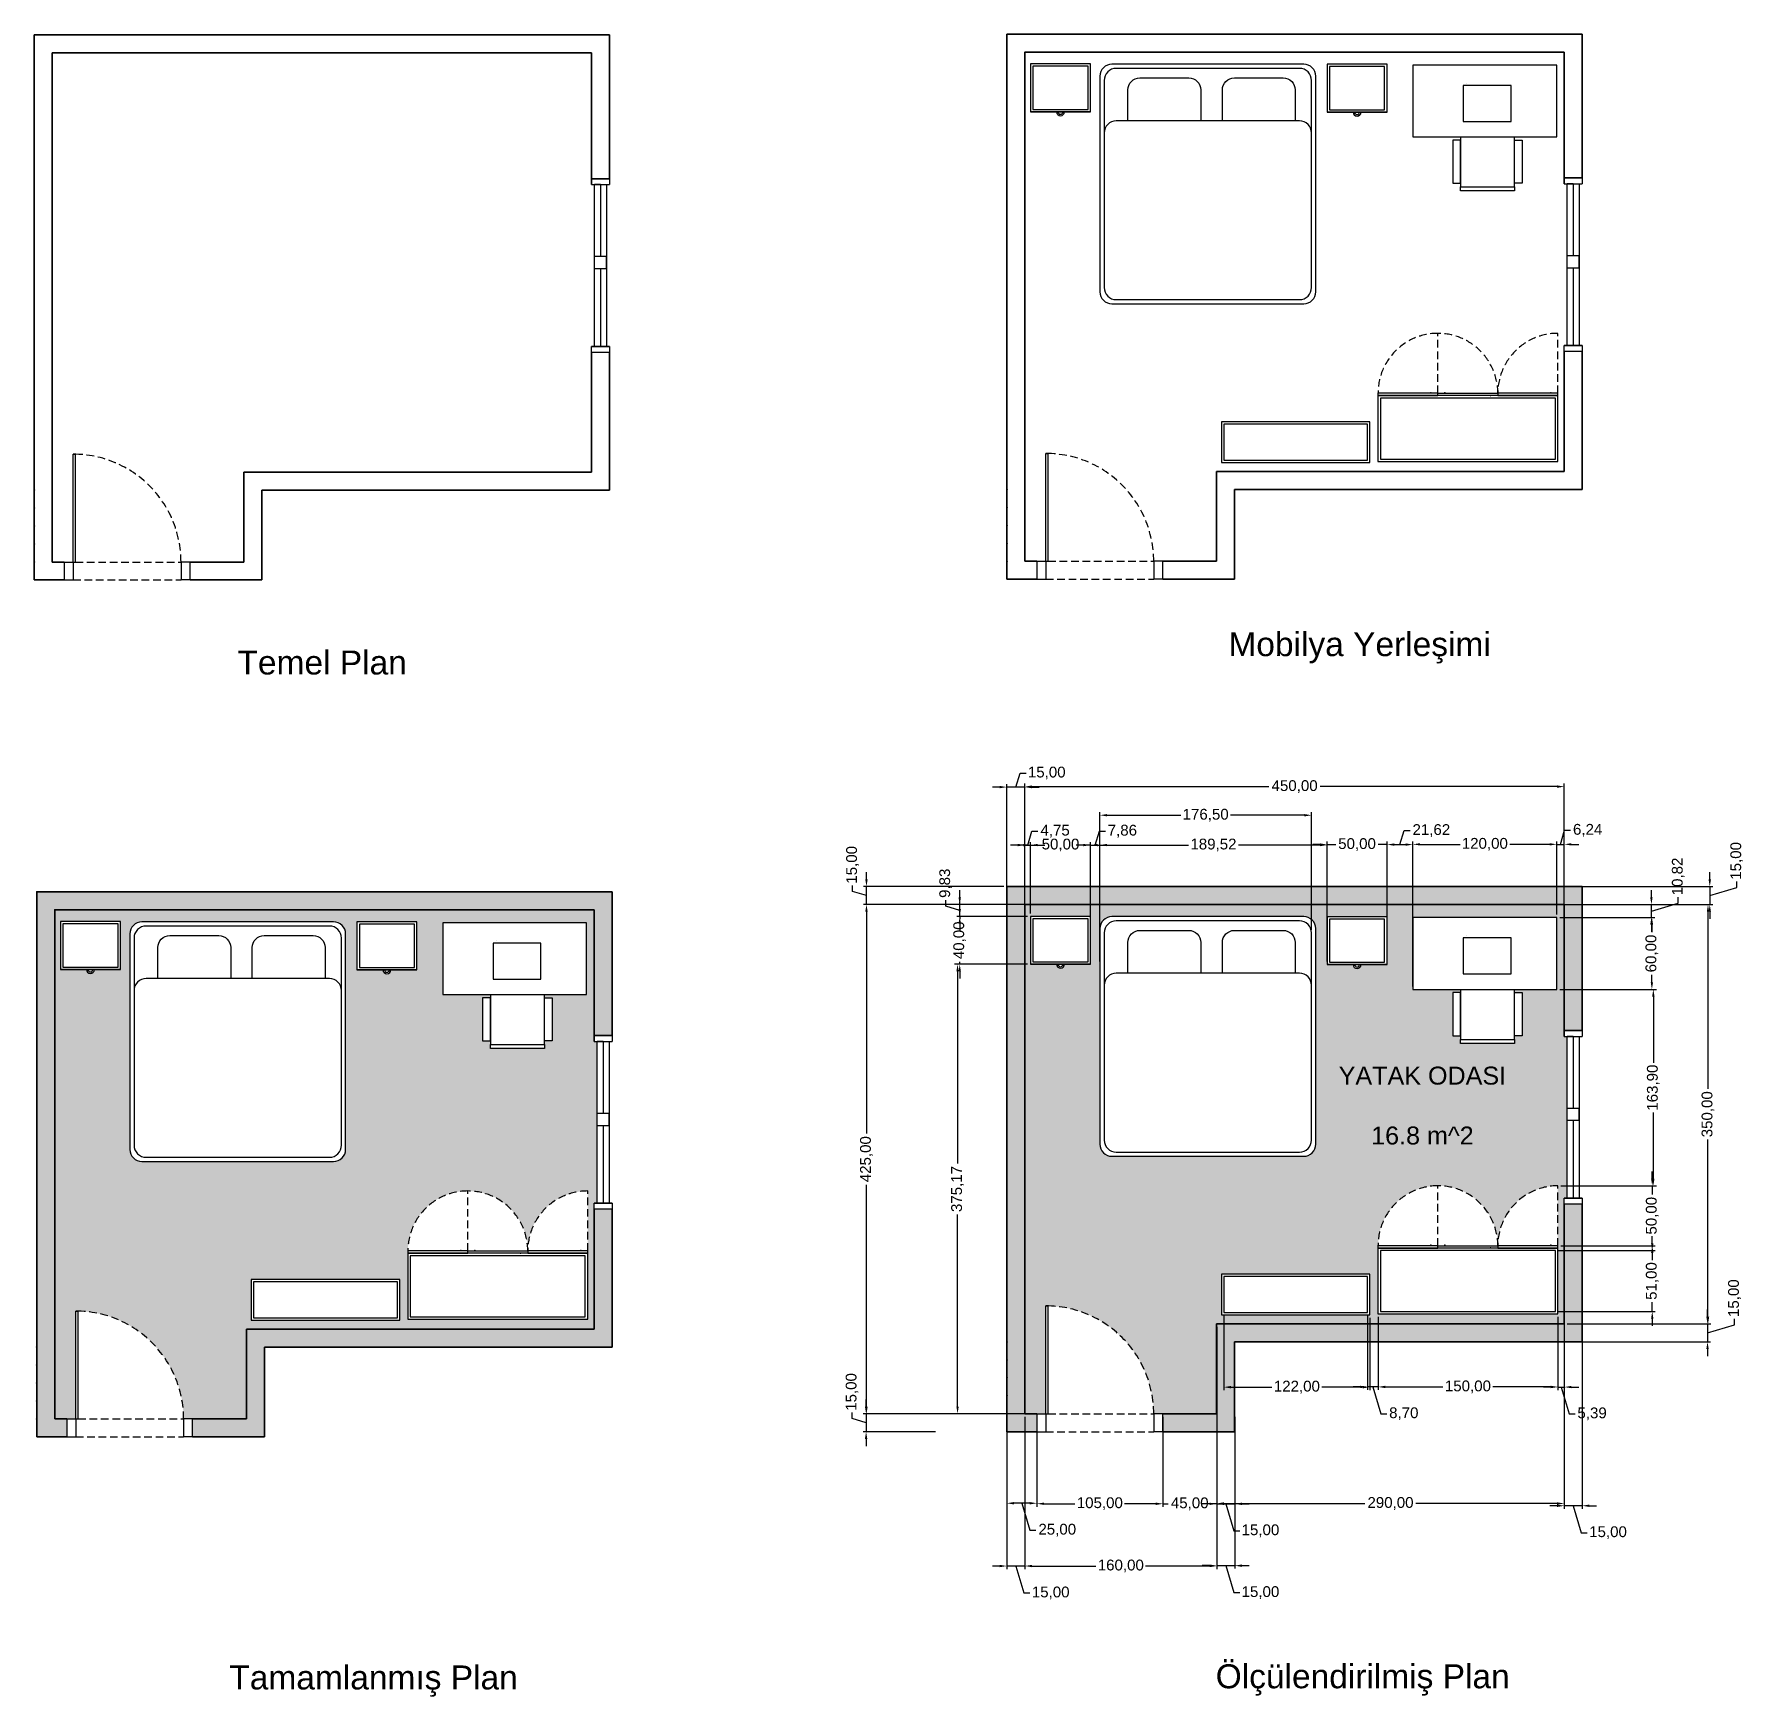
# Model space of a CAD drawing. Header units: centimetres. Extents: x 442 to 1868, y -928 to 460.
import ezdxf

# ---------------------------------------------------------------- set-up
doc = ezdxf.new("R2010")
doc.units = ezdxf.units.CM
doc.linetypes.add('DASHED2', pattern=[9.525, 6.35, -3.175])
for name, color, linetype, lineweight in [('DUVAR', 228, 'Continuous', 35), ('HATCH', 8, 'Continuous', 13), ('KAPI', 1, 'Continuous', 25), ('Measurements', 210, 'Continuous', 25), ('PENCERE', 3, 'Continuous', 25), ('Teşrifat', 150, 'Continuous', 25)]:
    doc.layers.add(name, color=color, linetype=linetype, lineweight=lineweight)
doc.styles.get("Standard").update_dxf_attribs({"font": 'arial.ttf'})
doc.dimstyles.new('ODA_PLANI', dxfattribs={"dimtxt": 9, "dimasz": 6, "dimexe": 2.5, "dimexo": 2.5, "dimgap": 2.5, "dimtad": 0, "dimzin": 4, "dimtxsty": 'Standard', "dimcen": 2.5, "dimclrd": 256, "dimclre": 256, "dimclrt": 256, "dimadec": 0, "dimazin": 0, "dimtfac": 1, "dimtmove": 1, "dimatfit": 3, "dimfxl": 1, "dimlwd": -1, "dimlwe": -1, "dimarcsym": 0})
pattern_1 = [(0, (-318.274, -721.131), (0, 6.985), [5.08, -1.905]), (90, (-318.274, -721.131), (-6.985, 4e-16), [5.08, -1.905])]

msp = doc.modelspace()

# ---------------------------------------------------------------- texts
at = {"layer": 'DUVAR', "color": 216, "linetype": 'Continuous', "char_height": 20, "attachment_point": 1}
for s, insert in [('{\\C256;\\c0;Mobilya Yerleşimi}', (1438.287, -39.393)), ('{\\C256;\\c0;Temel Plan}', (611.501, -54.712)), ('{\\C256;\\c0;Ölçülendirilmiş Plan}', (1427.662, -900.948)), ('{\\C256;\\c0;Tamamlanmış Plan}', (604.731, -901.926))]:
    msp.add_mtext_dynamic_manual_height_columns(s, width=317.74351, gutter_width=12.5, heights=[0], dxfattribs=dict(at, insert=insert))
at = {"layer": 'Measurements', "linetype": 'Continuous', "insert": (1433.282, -402.036), "char_height": 15, "attachment_point": 1}
msp.add_mtext_dynamic_manual_height_columns('\\pxqc;YATAK ODASI\\P\\P16.8 m^ 2', width=333.6919, gutter_width=12.5, heights=[0], dxfattribs=at)

# ---------------------------------------------------------------- blocks, each defined once
blk = doc.blocks.new('YATAK_CIFT')
at = {"linetype": 'Continuous'}
for points in [[(-64.1, -188.5), (95.9, -188.5, 0.414214), (105.9, -178.5), (105.9, 1.5, 0.414214), (95.9, 11.5), (-64.1, 11.5, 0.414214), (-74.1, 1.5), (-74.1, -178.5, 0.414214)], [(-60.6, -185), (92.4, -185, 0.414214), (102.4, -175), (102.4, -2, 0.414214), (92.4, 8), (-60.6, 8, 0.414214), (-70.6, -2), (-70.6, -175, 0.414214)], [(-60.6, -185), (92.4, -185, 0.414214), (102.4, -175), (102.4, -45.8, 0.414214), (92.4, -35.8), (-60.6, -35.8, 0.414214), (-70.6, -45.8), (-70.6, -175, 0.414214)]]:
    blk.add_lwpolyline(points, format="xyb", close=True, dxfattribs=at)
for points in [[(-50.8, -35.8), (-50.8, -10, -0.414214), (-40.8, 0), (0, 0, -0.414214), (10, -10), (10, -35.8)], [(28, -35.8), (28, -10, -0.414214), (38, 0), (78.8, 0, -0.414214), (88.8, -10), (88.8, -35.8)]]:
    blk.add_lwpolyline(points, format="xyb", dxfattribs=at)
blk = doc.blocks.new('KOMODIN')
at = {"layer": 'Teşrifat', "linetype": 'Continuous'}
for p, q in [((0, -40), (-50, -40)), ((-50, -40), (-25, -40))]:
    blk.add_line(p, q, dxfattribs=at)
for points in [[(-50, -40), (0, -40), (0, 0), (-50, 0)], [(-48, -38), (-2, -38), (-2, -2), (-48, -2)]]:
    blk.add_lwpolyline(points, close=True, dxfattribs=at)
for radius in [3.29, 2]:
    blk.add_arc((-25, -40), radius, 180, 0, dxfattribs=at)
blk = doc.blocks.new('MASA-SANDALYE')
at = {"layer": 'Teşrifat', "linetype": 'Continuous'}
for points in [[(-120, -60), (0, -60), (0, 0), (-120, 0)], [(-78.1, -47), (-38.1, -47), (-38.1, -17), (-78.1, -17)], [(-80.3, -62.6), (-86.8, -62.6), (-86.8, -98.6), (-80.3, -98.6)], [(-28.9, -98.6), (-35.3, -98.6), (-35.3, -62.6), (-28.9, -62.6)], [(-80.3, -101.7), (-35.3, -101.7), (-35.3, -105), (-80.3, -105)]]:
    blk.add_lwpolyline(points, close=True, dxfattribs=at)
blk.add_lwpolyline([(-80.3, -60), (-80.3, -101.7), (-35.3, -101.7), (-35.3, -60)], dxfattribs=at)
blk = doc.blocks.new('Kitaplik')
at = {"layer": 'Teşrifat', "linetype": 'Continuous'}
for points in [[(-124, -32), (0, -32), (0, 2), (-124, 2)], [(-122, -30), (-2, -30), (-2, 0), (-122, 0)]]:
    blk.add_lwpolyline(points, close=True, dxfattribs=at)
blk = doc.blocks.new('DOLAP')
at = {"layer": 'PENCERE', "linetype": 'Continuous'}
blk.add_line((7.4, 38.7), (7.4, 43.7), dxfattribs=at)
at = {"layer": 'Teşrifat', "linetype": 'DASHED2'}
for p, q in [((-98, 4), (-98, 54)), ((-98, 4), (-98, 54)), ((2, 4), (2, 54))]:
    blk.add_line(p, q, dxfattribs=at)
at = {"layer": 'Teşrifat', "linetype": 'Continuous'}
for points in [[(-98, 2), (-98, 4), (-148, 4), (-148, 2)], [(2, 2), (-148, 2), (-148, -53), (2, -53)], [(0, 0), (-146, 0), (-146, -51), (0, -51)], [(-98, 2), (-98, 4), (-48, 4), (-48, 2)], [(2, 2), (2, 4), (-48, 4), (-48, 2)]]:
    blk.add_lwpolyline(points, close=True, dxfattribs=at)
at = {"layer": 'Teşrifat', "linetype": 'DASHED2'}
for centre, start, end in [((-98, 4), 90, 180), ((-98, 4), 0, 90), ((2, 4), 90, 180)]:
    blk.add_arc(centre, 50, start, end, dxfattribs=at)
at = {"layer": 'Teşrifat', "linetype": 'Continuous'}
for p in [(-103.8, 4.4), (-92.2, 4.4), (-54.1, 2.1), (-3.8, 4.4)]:
    blk.add_point(p, dxfattribs=at)
blk = doc.blocks.new('*D6')
at = {"layer": 'Defpoints', "color": 0, "linetype": 'Continuous', "transparency": 16777216}
for p in [(1211.5, -691.8), (1136, -706.8), (1196.5, -706.8)]:
    blk.add_point(p, dxfattribs=at)
at = {"layer": 'Measurements', "linetype": 'Continuous', "transparency": 16777216}
for p, q in [((1136, -685.8), (1136, -679.8)), ((1124.3, -695.8), (1124.3, -690.8)), ((1136, -699.3), (1124.3, -695.8)), ((1209, -691.8), (1133.5, -691.8)), ((1136, -691.8), (1136, -706.8)), ((1136, -691.8), (1136, -706.8)), ((1194, -706.8), (1133.5, -706.8)), ((1136, -712.8), (1136, -718.8))]:
    blk.add_line(p, q, dxfattribs=at)
for points in [[(1135, -685.8), (1137, -685.8), (1136, -691.8)], [(1135, -712.8), (1137, -712.8), (1136, -706.8)]]:
    blk.add_solid(points, dxfattribs=at)
at = {"layer": 'Measurements', "linetype": 'Continuous', "transparency": 16777216, "insert": (1124.3, -673.6), "char_height": 9, "attachment_point": 5, "rotation": 90}
blk.add_mtext('15,00', dxfattribs=at)
blk = doc.blocks.new('*D7')
at = {"layer": 'Defpoints', "color": 0, "linetype": 'Continuous', "transparency": 16777216}
for p in [(1136.3, -266.8), (1268.5, -266.8), (1268.5, -691.8)]:
    blk.add_point(p, dxfattribs=at)
at = {"layer": 'Measurements', "linetype": 'Continuous', "transparency": 16777216}
for p, q in [((1266, -266.8), (1133.8, -266.8)), ((1136.3, -272.8), (1136.3, -458)), ((1136.3, -685.8), (1136.3, -500.6)), ((1266, -691.8), (1133.8, -691.8))]:
    blk.add_line(p, q, dxfattribs=at)
for points in [[(1135.3, -272.8), (1137.3, -272.8), (1136.3, -266.8)], [(1135.3, -685.8), (1137.3, -685.8), (1136.3, -691.8)]]:
    blk.add_solid(points, dxfattribs=at)
at = {"layer": 'Measurements', "linetype": 'Continuous', "transparency": 16777216, "insert": (1136.3, -479.3), "char_height": 9, "attachment_point": 5, "rotation": 90}
blk.add_mtext('425,00', dxfattribs=at)
blk = doc.blocks.new('*D8')
at = {"layer": 'Defpoints', "color": 0, "linetype": 'Continuous', "transparency": 16777216}
for p in [(1136.3, -251.8), (1253.5, -251.8), (1268.5, -266.8)]:
    blk.add_point(p, dxfattribs=at)
at = {"layer": 'Measurements', "linetype": 'Continuous', "transparency": 16777216}
for p, q in [((1136.3, -245.8), (1136.3, -239.8)), ((1124.7, -255.8), (1124.7, -250.8)), ((1136.3, -259.3), (1124.7, -255.8)), ((1251, -251.8), (1133.8, -251.8)), ((1136.3, -266.8), (1136.3, -251.8)), ((1136.3, -266.8), (1136.3, -251.8)), ((1266, -266.8), (1133.8, -266.8)), ((1136.3, -272.8), (1136.3, -278.8))]:
    blk.add_line(p, q, dxfattribs=at)
for points in [[(1135.3, -245.8), (1137.3, -245.8), (1136.3, -251.8)], [(1135.3, -272.8), (1137.3, -272.8), (1136.3, -266.8)]]:
    blk.add_solid(points, dxfattribs=at)
at = {"layer": 'Measurements', "linetype": 'Continuous', "transparency": 16777216, "insert": (1124.7, -233.6), "char_height": 9, "attachment_point": 5, "rotation": 90}
blk.add_mtext('15,00', dxfattribs=at)
blk = doc.blocks.new('*D9')
at = {"layer": 'Defpoints', "color": 0, "linetype": 'Continuous', "transparency": 16777216}
for p in [(1253.5, -168.7), (1253.5, -266.8), (1268.5, -266.8)]:
    blk.add_point(p, dxfattribs=at)
at = {"layer": 'Measurements', "linetype": 'Continuous', "transparency": 16777216}
for p, q in [((1247.5, -168.7), (1241.5, -168.7)), ((1253.5, -264.3), (1253.5, -166.2)), ((1268.5, -168.7), (1253.5, -168.7)), ((1268.5, -168.7), (1253.5, -168.7)), ((1261, -168.7), (1264.5, -157)), ((1264.5, -157), (1269.5, -157)), ((1268.5, -264.3), (1268.5, -166.2)), ((1274.5, -168.7), (1280.5, -168.7))]:
    blk.add_line(p, q, dxfattribs=at)
for points in [[(1247.5, -167.7), (1247.5, -169.7), (1253.5, -168.7)], [(1274.5, -167.7), (1274.5, -169.7), (1268.5, -168.7)]]:
    blk.add_solid(points, dxfattribs=at)
at = {"layer": 'Measurements', "linetype": 'Continuous', "transparency": 16777216, "insert": (1286.7, -157), "char_height": 9, "attachment_point": 5}
blk.add_mtext('15,00', dxfattribs=at)
blk = doc.blocks.new('*D10')
at = {"layer": 'Defpoints', "color": 0, "linetype": 'Continuous', "transparency": 16777216}
for p in [(1718.5, -168.3), (1268.5, -266.8), (1718.5, -266.8)]:
    blk.add_point(p, dxfattribs=at)
at = {"layer": 'Measurements', "linetype": 'Continuous', "transparency": 16777216}
for p, q in [((1268.5, -264.3), (1268.5, -165.8)), ((1274.5, -168.3), (1472.1, -168.3)), ((1712.5, -168.3), (1514.8, -168.3)), ((1718.5, -264.3), (1718.5, -165.8))]:
    blk.add_line(p, q, dxfattribs=at)
for points in [[(1274.5, -167.3), (1274.5, -169.3), (1268.5, -168.3)], [(1712.5, -167.3), (1712.5, -169.3), (1718.5, -168.3)]]:
    blk.add_solid(points, dxfattribs=at)
at = {"layer": 'Measurements', "linetype": 'Continuous', "transparency": 16777216, "insert": (1493.5, -168.3), "char_height": 9, "attachment_point": 5}
blk.add_mtext('450,00', dxfattribs=at)
blk = doc.blocks.new('*D11')
at = {"layer": 'Defpoints', "color": 0, "linetype": 'Continuous', "transparency": 16777216}
for p in [(1718.5, -251.8), (1718.5, -266.8), (1839.9, -266.8)]:
    blk.add_point(p, dxfattribs=at)
at = {"layer": 'Measurements', "linetype": 'Continuous', "transparency": 16777216}
for p, q in [((1839.9, -245.8), (1839.9, -239.8)), ((1721, -251.8), (1842.4, -251.8)), ((1839.9, -251.8), (1839.9, -266.8)), ((1839.9, -251.8), (1839.9, -266.8)), ((1839.9, -259.3), (1862.4, -252.6)), ((1862.4, -252.6), (1862.4, -247.6)), ((1721, -266.8), (1842.4, -266.8)), ((1839.9, -272.8), (1839.9, -278.8))]:
    blk.add_line(p, q, dxfattribs=at)
for points in [[(1838.9, -245.8), (1840.9, -245.8), (1839.9, -251.8)], [(1838.9, -272.8), (1840.9, -272.8), (1839.9, -266.8)]]:
    blk.add_solid(points, dxfattribs=at)
at = {"layer": 'Measurements', "linetype": 'Continuous', "transparency": 16777216, "insert": (1862.4, -230.3), "char_height": 9, "attachment_point": 5, "rotation": 90}
blk.add_mtext('15,00', dxfattribs=at)
blk = doc.blocks.new('*D12')
at = {"layer": 'Defpoints', "color": 0, "linetype": 'Continuous', "transparency": 16777216}
for p in [(1718.5, -266.8), (1718.5, -616.8), (1838.4, -616.8)]:
    blk.add_point(p, dxfattribs=at)
at = {"layer": 'Measurements', "linetype": 'Continuous', "transparency": 16777216}
for p, q in [((1721, -266.8), (1840.9, -266.8)), ((1838.4, -272.8), (1838.4, -420.6)), ((1838.4, -610.8), (1838.4, -463)), ((1721, -616.8), (1840.9, -616.8))]:
    blk.add_line(p, q, dxfattribs=at)
for points in [[(1837.4, -272.8), (1839.4, -272.8), (1838.4, -266.8)], [(1837.4, -610.8), (1839.4, -610.8), (1838.4, -616.8)]]:
    blk.add_solid(points, dxfattribs=at)
at = {"layer": 'Measurements', "linetype": 'Continuous', "transparency": 16777216, "insert": (1838.4, -441.8), "char_height": 9, "attachment_point": 5, "rotation": 90}
blk.add_mtext('350,00', dxfattribs=at)
blk = doc.blocks.new('*D13')
at = {"layer": 'Defpoints', "color": 0, "linetype": 'Continuous', "transparency": 16777216}
for p in [(1718.5, -616.8), (1718.5, -631.8), (1838, -631.8)]:
    blk.add_point(p, dxfattribs=at)
at = {"layer": 'Measurements', "linetype": 'Continuous', "transparency": 16777216}
for p, q in [((1838, -610.8), (1838, -604.8)), ((1860.5, -617.6), (1860.5, -612.6)), ((1721, -616.8), (1840.5, -616.8)), ((1838, -616.8), (1838, -631.8)), ((1838, -616.8), (1838, -631.8)), ((1838, -624.3), (1860.5, -617.6)), ((1721, -631.8), (1840.5, -631.8)), ((1838, -637.8), (1838, -643.8))]:
    blk.add_line(p, q, dxfattribs=at)
for points in [[(1837, -610.8), (1839, -610.8), (1838, -616.8)], [(1837, -637.8), (1839, -637.8), (1838, -631.8)]]:
    blk.add_solid(points, dxfattribs=at)
at = {"layer": 'Measurements', "linetype": 'Continuous', "transparency": 16777216, "insert": (1860.5, -595.3), "char_height": 9, "attachment_point": 5, "rotation": 90}
blk.add_mtext('15,00', dxfattribs=at)
blk = doc.blocks.new('*D14')
at = {"layer": 'Defpoints', "color": 0, "linetype": 'Continuous', "transparency": 16777216}
for p in [(1718.5, -616.8), (1733.5, -616.8), (1718.5, -768.6)]:
    blk.add_point(p, dxfattribs=at)
at = {"layer": 'Measurements', "linetype": 'Continuous', "transparency": 16777216}
for p, q in [((1718.5, -619.3), (1718.5, -771.1)), ((1733.5, -619.3), (1733.5, -771.1)), ((1712.5, -768.6), (1706.5, -768.6)), ((1733.5, -768.6), (1718.5, -768.6)), ((1733.5, -768.6), (1718.5, -768.6)), ((1726, -768.6), (1732.7, -791.1)), ((1739.5, -768.6), (1745.5, -768.6)), ((1732.7, -791.1), (1737.7, -791.1))]:
    blk.add_line(p, q, dxfattribs=at)
for points in [[(1712.5, -767.6), (1712.5, -769.6), (1718.5, -768.6)], [(1739.5, -767.6), (1739.5, -769.6), (1733.5, -768.6)]]:
    blk.add_solid(points, dxfattribs=at)
at = {"layer": 'Measurements', "linetype": 'Continuous', "transparency": 16777216, "insert": (1755, -791.1), "char_height": 9, "attachment_point": 5}
blk.add_mtext('15,00', dxfattribs=at)
blk = doc.blocks.new('*D15')
at = {"layer": 'Defpoints', "color": 0, "linetype": 'Continuous', "transparency": 16777216}
for p in [(1428.5, -616.8), (1718.5, -616.8), (1428.5, -766.7)]:
    blk.add_point(p, dxfattribs=at)
at = {"layer": 'Measurements', "linetype": 'Continuous', "transparency": 16777216}
for p, q in [((1428.5, -619.3), (1428.5, -769.2)), ((1718.5, -619.3), (1718.5, -769.2)), ((1434.5, -766.7), (1552.2, -766.7)), ((1712.5, -766.7), (1594.7, -766.7))]:
    blk.add_line(p, q, dxfattribs=at)
for points in [[(1434.5, -765.7), (1434.5, -767.7), (1428.5, -766.7)], [(1712.5, -765.7), (1712.5, -767.7), (1718.5, -766.7)]]:
    blk.add_solid(points, dxfattribs=at)
at = {"layer": 'Measurements', "linetype": 'Continuous', "transparency": 16777216, "insert": (1573.5, -766.7), "char_height": 9, "attachment_point": 5}
blk.add_mtext('290,00', dxfattribs=at)
blk = doc.blocks.new('*D16')
at = {"layer": 'Defpoints', "color": 0, "linetype": 'Continuous', "transparency": 16777216}
for p in [(1383.5, -691.8), (1428.5, -691.8), (1383.5, -767)]:
    blk.add_point(p, dxfattribs=at)
at = {"layer": 'Measurements', "linetype": 'Continuous', "transparency": 16777216}
for p, q in [((1383.5, -694.3), (1383.5, -769.5)), ((1428.5, -694.3), (1428.5, -769.5)), ((1377.5, -767), (1371.5, -767)), ((1383.5, -767), (1388.1, -767)), ((1428.5, -767), (1423.8, -767)), ((1434.5, -767), (1440.5, -767))]:
    blk.add_line(p, q, dxfattribs=at)
for points in [[(1377.5, -766), (1377.5, -768), (1383.5, -767)], [(1434.5, -766), (1434.5, -768), (1428.5, -767)]]:
    blk.add_solid(points, dxfattribs=at)
at = {"layer": 'Measurements', "linetype": 'Continuous', "transparency": 16777216, "insert": (1406, -767), "char_height": 9, "attachment_point": 5}
blk.add_mtext('45,00', dxfattribs=at)
blk = doc.blocks.new('*D17')
at = {"layer": 'Defpoints', "color": 0, "linetype": 'Continuous', "transparency": 16777216}
for p in [(1278.5, -691.8), (1383.5, -691.8), (1278.5, -766.9)]:
    blk.add_point(p, dxfattribs=at)
at = {"layer": 'Measurements', "linetype": 'Continuous', "transparency": 16777216}
for p, q in [((1278.5, -694.3), (1278.5, -769.4)), ((1383.5, -694.3), (1383.5, -769.4)), ((1284.5, -766.9), (1310.2, -766.9)), ((1377.5, -766.9), (1351.7, -766.9))]:
    blk.add_line(p, q, dxfattribs=at)
for points in [[(1284.5, -765.9), (1284.5, -767.9), (1278.5, -766.9)], [(1377.5, -765.9), (1377.5, -767.9), (1383.5, -766.9)]]:
    blk.add_solid(points, dxfattribs=at)
at = {"layer": 'Measurements', "linetype": 'Continuous', "transparency": 16777216, "insert": (1331, -766.9), "char_height": 9, "attachment_point": 5}
blk.add_mtext('105,00', dxfattribs=at)
blk = doc.blocks.new('*D18')
at = {"layer": 'Defpoints', "color": 0, "linetype": 'Continuous', "transparency": 16777216}
for p in [(1253.5, -706.8), (1278.5, -706.8), (1253.5, -766.5)]:
    blk.add_point(p, dxfattribs=at)
at = {"layer": 'Measurements', "linetype": 'Continuous', "transparency": 16777216}
for p, q in [((1253.5, -709.3), (1253.5, -769)), ((1278.5, -709.3), (1278.5, -769)), ((1272.5, -766.5), (1259.5, -766.5)), ((1266, -766.5), (1272.7, -789)), ((1272.7, -789), (1277.7, -789))]:
    blk.add_line(p, q, dxfattribs=at)
for points in [[(1259.5, -765.5), (1259.5, -767.5), (1253.5, -766.5)], [(1272.5, -765.5), (1272.5, -767.5), (1278.5, -766.5)]]:
    blk.add_solid(points, dxfattribs=at)
at = {"layer": 'Measurements', "linetype": 'Continuous', "transparency": 16777216, "insert": (1295.5, -789), "char_height": 9, "attachment_point": 5}
blk.add_mtext('25,00', dxfattribs=at)
blk = doc.blocks.new('*D19')
at = {"layer": 'Defpoints', "color": 0, "linetype": 'Continuous', "transparency": 16777216}
for p in [(1214.1, -266.8), (1273.2, -266.8), (1273.2, -276.6)]:
    blk.add_point(p, dxfattribs=at)
at = {"layer": 'Measurements', "linetype": 'Continuous', "transparency": 16777216}
for p, q in [((1214.1, -260.8), (1214.1, -254.8)), ((1202.4, -268.2), (1202.4, -263.2)), ((1214.1, -271.7), (1202.4, -268.2)), ((1270.7, -266.8), (1211.6, -266.8)), ((1214.1, -276.6), (1214.1, -266.8)), ((1214.1, -276.6), (1214.1, -266.8)), ((1270.7, -276.6), (1211.6, -276.6)), ((1214.1, -282.6), (1214.1, -288.6))]:
    blk.add_line(p, q, dxfattribs=at)
for points in [[(1213.1, -260.8), (1215.1, -260.8), (1214.1, -266.8)], [(1213.1, -282.6), (1215.1, -282.6), (1214.1, -276.6)]]:
    blk.add_solid(points, dxfattribs=at)
at = {"layer": 'Measurements', "linetype": 'Continuous', "transparency": 16777216, "insert": (1202.4, -249), "char_height": 9, "attachment_point": 5, "rotation": 90}
blk.add_mtext('9,83', dxfattribs=at)
blk = doc.blocks.new('*D20')
at = {"layer": 'Defpoints', "color": 0, "linetype": 'Continuous', "transparency": 16777216}
for p in [(1273.2, -276.6), (1214.1, -316.6), (1273.2, -316.6)]:
    blk.add_point(p, dxfattribs=at)
at = {"layer": 'Measurements', "linetype": 'Continuous', "transparency": 16777216}
for p, q in [((1214.1, -270.6), (1214.1, -264.6)), ((1270.7, -276.6), (1211.6, -276.6)), ((1214.1, -276.6), (1214.1, -278.8)), ((1270.7, -316.6), (1211.6, -316.6)), ((1214.1, -316.6), (1214.1, -314.5)), ((1214.1, -322.6), (1214.1, -328.6))]:
    blk.add_line(p, q, dxfattribs=at)
for points in [[(1213.1, -270.6), (1215.1, -270.6), (1214.1, -276.6)], [(1213.1, -322.6), (1215.1, -322.6), (1214.1, -316.6)]]:
    blk.add_solid(points, dxfattribs=at)
at = {"layer": 'Measurements', "linetype": 'Continuous', "transparency": 16777216, "insert": (1214.1, -296.6), "char_height": 9, "attachment_point": 5, "rotation": 90}
blk.add_mtext('40,00', dxfattribs=at)
blk = doc.blocks.new('*D21')
at = {"layer": 'Defpoints', "color": 0, "linetype": 'Continuous', "transparency": 16777216}
for p in [(1273.2, -316.6), (1212.3, -691.8), (1273.2, -691.8)]:
    blk.add_point(p, dxfattribs=at)
at = {"layer": 'Measurements', "linetype": 'Continuous', "transparency": 16777216}
for p, q in [((1270.7, -316.6), (1209.8, -316.6)), ((1212.3, -322.6), (1212.3, -483)), ((1212.3, -685.8), (1212.3, -525.4)), ((1270.7, -691.8), (1209.8, -691.8))]:
    blk.add_line(p, q, dxfattribs=at)
for points in [[(1211.3, -322.6), (1213.3, -322.6), (1212.3, -316.6)], [(1211.3, -685.8), (1213.3, -685.8), (1212.3, -691.8)]]:
    blk.add_solid(points, dxfattribs=at)
at = {"layer": 'Measurements', "linetype": 'Continuous', "transparency": 16777216, "insert": (1212.3, -504.2), "char_height": 9, "attachment_point": 5, "rotation": 90}
blk.add_mtext('375,17', dxfattribs=at)
blk = doc.blocks.new('*D22')
at = {"layer": 'Defpoints', "color": 0, "linetype": 'Continuous', "transparency": 16777216}
for p in [(1273.2, -217.1), (1268.5, -276.6), (1273.2, -276.6)]:
    blk.add_point(p, dxfattribs=at)
at = {"layer": 'Measurements', "linetype": 'Continuous', "transparency": 16777216}
for p, q in [((1270.8, -217.1), (1274.3, -205.5)), ((1274.3, -205.5), (1279.3, -205.5)), ((1262.5, -217.1), (1256.5, -217.1)), ((1268.5, -274.1), (1268.5, -214.6)), ((1268.5, -217.1), (1273.2, -217.1)), ((1268.5, -217.1), (1273.2, -217.1)), ((1273.2, -274.1), (1273.2, -214.6)), ((1279.2, -217.1), (1285.2, -217.1))]:
    blk.add_line(p, q, dxfattribs=at)
for points in [[(1262.5, -216.1), (1262.5, -218.1), (1268.5, -217.1)], [(1279.2, -216.1), (1279.2, -218.1), (1273.2, -217.1)]]:
    blk.add_solid(points, dxfattribs=at)
at = {"layer": 'Measurements', "linetype": 'Continuous', "transparency": 16777216, "insert": (1293.7, -205.5), "char_height": 9, "attachment_point": 5}
blk.add_mtext('4,75', dxfattribs=at)
blk = doc.blocks.new('*D23')
at = {"layer": 'Defpoints', "color": 0, "linetype": 'Continuous', "transparency": 16777216}
for p in [(1323.2, -217.1), (1273.2, -276.6), (1323.2, -276.6)]:
    blk.add_point(p, dxfattribs=at)
at = {"layer": 'Measurements', "linetype": 'Continuous', "transparency": 16777216}
for p, q in [((1267.2, -217.1), (1261.2, -217.1)), ((1273.2, -274.1), (1273.2, -214.6)), ((1273.2, -217.1), (1280.5, -217.1)), ((1323.2, -217.1), (1315.9, -217.1)), ((1323.2, -274.1), (1323.2, -214.6)), ((1329.2, -217.1), (1335.2, -217.1))]:
    blk.add_line(p, q, dxfattribs=at)
for points in [[(1267.2, -216.1), (1267.2, -218.1), (1273.2, -217.1)], [(1329.2, -216.1), (1329.2, -218.1), (1323.2, -217.1)]]:
    blk.add_solid(points, dxfattribs=at)
at = {"layer": 'Measurements', "linetype": 'Continuous', "transparency": 16777216, "insert": (1298.2, -217.1), "char_height": 9, "attachment_point": 5}
blk.add_mtext('50,00', dxfattribs=at)
blk = doc.blocks.new('*D24')
at = {"layer": 'Defpoints', "color": 0, "linetype": 'Continuous', "transparency": 16777216}
for p in [(1331.1, -217.1), (1323.2, -316.6), (1331.1, -316.6)]:
    blk.add_point(p, dxfattribs=at)
at = {"layer": 'Measurements', "linetype": 'Continuous', "transparency": 16777216}
for p, q in [((1327.1, -217.1), (1330.6, -205.5)), ((1330.6, -205.5), (1335.6, -205.5)), ((1317.2, -217.1), (1311.2, -217.1)), ((1323.2, -314.1), (1323.2, -214.6)), ((1323.2, -217.1), (1331.1, -217.1)), ((1323.2, -217.1), (1331.1, -217.1)), ((1331.1, -314.1), (1331.1, -214.6)), ((1337.1, -217.1), (1343.1, -217.1))]:
    blk.add_line(p, q, dxfattribs=at)
for points in [[(1317.2, -216.1), (1317.2, -218.1), (1323.2, -217.1)], [(1337.1, -216.1), (1337.1, -218.1), (1331.1, -217.1)]]:
    blk.add_solid(points, dxfattribs=at)
at = {"layer": 'Measurements', "linetype": 'Continuous', "transparency": 16777216, "insert": (1349.8, -205.5), "char_height": 9, "attachment_point": 5}
blk.add_mtext('7,86', dxfattribs=at)
blk = doc.blocks.new('*D25')
at = {"layer": 'Defpoints', "color": 0, "linetype": 'Continuous', "transparency": 16777216}
for p in [(1331.1, -192.2), (1507.6, -290.4), (1331.1, -316.6)]:
    blk.add_point(p, dxfattribs=at)
at = {"layer": 'Measurements', "linetype": 'Continuous', "transparency": 16777216}
for p, q in [((1331.1, -314.1), (1331.1, -189.7)), ((1337.1, -192.2), (1398.6, -192.2)), ((1501.6, -192.2), (1440.1, -192.2)), ((1507.6, -287.9), (1507.6, -189.7))]:
    blk.add_line(p, q, dxfattribs=at)
for points in [[(1337.1, -191.2), (1337.1, -193.2), (1331.1, -192.2)], [(1501.6, -191.2), (1501.6, -193.2), (1507.6, -192.2)]]:
    blk.add_solid(points, dxfattribs=at)
at = {"layer": 'Measurements', "linetype": 'Continuous', "transparency": 16777216, "insert": (1419.3, -192.2), "char_height": 9, "attachment_point": 5}
blk.add_mtext('176,50', dxfattribs=at)
blk = doc.blocks.new('*D26')
at = {"layer": 'Defpoints', "color": 0, "linetype": 'Continuous', "transparency": 16777216}
for p in [(1570.6, -216.7), (1520.6, -276.9), (1570.6, -276.9)]:
    blk.add_point(p, dxfattribs=at)
at = {"layer": 'Measurements', "linetype": 'Continuous', "transparency": 16777216}
for p, q in [((1514.6, -216.7), (1508.6, -216.7)), ((1520.6, -274.4), (1520.6, -214.2)), ((1520.6, -216.7), (1527.9, -216.7)), ((1570.6, -216.7), (1563.3, -216.7)), ((1570.6, -274.4), (1570.6, -214.2)), ((1576.6, -216.7), (1582.6, -216.7))]:
    blk.add_line(p, q, dxfattribs=at)
for points in [[(1514.6, -215.7), (1514.6, -217.7), (1520.6, -216.7)], [(1576.6, -215.7), (1576.6, -217.7), (1570.6, -216.7)]]:
    blk.add_solid(points, dxfattribs=at)
at = {"layer": 'Measurements', "linetype": 'Continuous', "transparency": 16777216, "insert": (1545.6, -216.7), "char_height": 9, "attachment_point": 5}
blk.add_mtext('50,00', dxfattribs=at)
blk = doc.blocks.new('*D27')
at = {"layer": 'Defpoints', "color": 0, "linetype": 'Continuous', "transparency": 16777216}
for p in [(1331.1, -217.1), (1331.1, -316.9), (1520.6, -316.9)]:
    blk.add_point(p, dxfattribs=at)
at = {"layer": 'Measurements', "linetype": 'Continuous', "transparency": 16777216}
for p, q in [((1331.1, -314.4), (1331.1, -214.6)), ((1337.1, -217.1), (1405.1, -217.1)), ((1514.6, -217.1), (1446.6, -217.1)), ((1520.6, -314.4), (1520.6, -214.6))]:
    blk.add_line(p, q, dxfattribs=at)
for points in [[(1337.1, -216.1), (1337.1, -218.1), (1331.1, -217.1)], [(1514.6, -216.1), (1514.6, -218.1), (1520.6, -217.1)]]:
    blk.add_solid(points, dxfattribs=at)
at = {"layer": 'Measurements', "linetype": 'Continuous', "transparency": 16777216, "insert": (1425.8, -217.1), "char_height": 9, "attachment_point": 5}
blk.add_mtext('189,52', dxfattribs=at)
blk = doc.blocks.new('*D28')
at = {"layer": 'Defpoints', "color": 0, "linetype": 'Continuous', "transparency": 16777216}
for p in [(1592.2, -216.7), (1570.6, -316.9), (1592.2, -337.6)]:
    blk.add_point(p, dxfattribs=at)
at = {"layer": 'Measurements', "linetype": 'Continuous', "transparency": 16777216}
for p, q in [((1581.4, -216.7), (1584.9, -205)), ((1584.9, -205), (1589.9, -205)), ((1570.6, -314.4), (1570.6, -214.2)), ((1576.6, -216.7), (1586.2, -216.7)), ((1592.2, -335.1), (1592.2, -214.2))]:
    blk.add_line(p, q, dxfattribs=at)
for points in [[(1576.6, -215.7), (1576.6, -217.7), (1570.6, -216.7)], [(1586.2, -215.7), (1586.2, -217.7), (1592.2, -216.7)]]:
    blk.add_solid(points, dxfattribs=at)
at = {"layer": 'Measurements', "linetype": 'Continuous', "transparency": 16777216, "insert": (1607.6, -205), "char_height": 9, "attachment_point": 5}
blk.add_mtext('21,62', dxfattribs=at)
blk = doc.blocks.new('*D29')
at = {"layer": 'Defpoints', "color": 0, "linetype": 'Continuous', "transparency": 16777216}
for p in [(1712.2, -216.5), (1592.2, -277.6), (1712.2, -277.6)]:
    blk.add_point(p, dxfattribs=at)
at = {"layer": 'Measurements', "linetype": 'Continuous', "transparency": 16777216}
for p, q in [((1592.2, -275.1), (1592.2, -214)), ((1598.2, -216.5), (1631.5, -216.5)), ((1706.2, -216.5), (1673, -216.5)), ((1712.2, -275.1), (1712.2, -214))]:
    blk.add_line(p, q, dxfattribs=at)
for points in [[(1598.2, -215.5), (1598.2, -217.5), (1592.2, -216.5)], [(1706.2, -215.5), (1706.2, -217.5), (1712.2, -216.5)]]:
    blk.add_solid(points, dxfattribs=at)
at = {"layer": 'Measurements', "linetype": 'Continuous', "transparency": 16777216, "insert": (1652.2, -216.5), "char_height": 9, "attachment_point": 5}
blk.add_mtext('120,00', dxfattribs=at)
blk = doc.blocks.new('*D30')
at = {"layer": 'Defpoints', "color": 0, "linetype": 'Continuous', "transparency": 16777216}
for p in [(1718.5, -216.5), (1712.2, -277.6), (1718.5, -277.6)]:
    blk.add_point(p, dxfattribs=at)
at = {"layer": 'Measurements', "linetype": 'Continuous', "transparency": 16777216}
for p, q in [((1715.3, -216.5), (1718.8, -204.8)), ((1718.8, -204.8), (1723.8, -204.8)), ((1706.2, -216.5), (1700.2, -216.5)), ((1712.2, -275.1), (1712.2, -214)), ((1712.2, -216.5), (1718.5, -216.5)), ((1712.2, -216.5), (1718.5, -216.5)), ((1718.5, -275.1), (1718.5, -214)), ((1724.5, -216.5), (1730.5, -216.5))]:
    blk.add_line(p, q, dxfattribs=at)
for points in [[(1706.2, -215.5), (1706.2, -217.5), (1712.2, -216.5)], [(1724.5, -215.5), (1724.5, -217.5), (1718.5, -216.5)]]:
    blk.add_solid(points, dxfattribs=at)
at = {"layer": 'Measurements', "linetype": 'Continuous', "transparency": 16777216, "insert": (1738, -204.8), "char_height": 9, "attachment_point": 5}
blk.add_mtext('6,24', dxfattribs=at)
blk = doc.blocks.new('*D31')
at = {"layer": 'Defpoints', "color": 0, "linetype": 'Continuous', "transparency": 16777216}
for p in [(1712.2, -277.6), (1712.2, -337.6), (1791.6, -337.6)]:
    blk.add_point(p, dxfattribs=at)
at = {"layer": 'Measurements', "linetype": 'Continuous', "transparency": 16777216}
for p, q in [((1714.7, -277.6), (1794.1, -277.6)), ((1791.6, -283.6), (1791.6, -289.9)), ((1791.6, -331.6), (1791.6, -325.3)), ((1714.7, -337.6), (1794.1, -337.6))]:
    blk.add_line(p, q, dxfattribs=at)
for points in [[(1790.6, -283.6), (1792.6, -283.6), (1791.6, -277.6)], [(1790.6, -331.6), (1792.6, -331.6), (1791.6, -337.6)]]:
    blk.add_solid(points, dxfattribs=at)
at = {"layer": 'Measurements', "linetype": 'Continuous', "transparency": 16777216, "insert": (1791.6, -307.6), "char_height": 9, "attachment_point": 5, "rotation": 90}
blk.add_mtext('60,00', dxfattribs=at)
blk = doc.blocks.new('*D32')
at = {"layer": 'Defpoints', "color": 0, "linetype": 'Continuous', "transparency": 16777216}
for p in [(1712.2, -337.6), (1713.1, -501.5), (1792.8, -501.5)]:
    blk.add_point(p, dxfattribs=at)
at = {"layer": 'Measurements', "linetype": 'Continuous', "transparency": 16777216}
for p, q in [((1714.7, -337.6), (1795.3, -337.6)), ((1792.8, -343.6), (1792.8, -398.8)), ((1792.8, -495.5), (1792.8, -440.3)), ((1715.6, -501.5), (1795.3, -501.5))]:
    blk.add_line(p, q, dxfattribs=at)
for points in [[(1791.8, -343.6), (1793.8, -343.6), (1792.8, -337.6)], [(1791.8, -495.5), (1793.8, -495.5), (1792.8, -501.5)]]:
    blk.add_solid(points, dxfattribs=at)
at = {"layer": 'Measurements', "linetype": 'Continuous', "transparency": 16777216, "insert": (1792.8, -419.6), "char_height": 9, "attachment_point": 5, "rotation": 90}
blk.add_mtext('163,90', dxfattribs=at)
blk = doc.blocks.new('*D33')
at = {"layer": 'Defpoints', "color": 0, "linetype": 'Continuous', "transparency": 16777216}
for p in [(1713.1, -501.5), (1713.1, -551.5), (1791.9, -551.5)]:
    blk.add_point(p, dxfattribs=at)
at = {"layer": 'Measurements', "linetype": 'Continuous', "transparency": 16777216}
for p, q in [((1791.9, -495.5), (1791.9, -489.5)), ((1715.6, -501.5), (1794.4, -501.5)), ((1791.9, -501.5), (1791.9, -508.8)), ((1715.6, -551.5), (1794.4, -551.5)), ((1791.9, -551.5), (1791.9, -544.2)), ((1791.9, -557.5), (1791.9, -563.5))]:
    blk.add_line(p, q, dxfattribs=at)
for points in [[(1790.9, -495.5), (1792.9, -495.5), (1791.9, -501.5)], [(1790.9, -557.5), (1792.9, -557.5), (1791.9, -551.5)]]:
    blk.add_solid(points, dxfattribs=at)
at = {"layer": 'Measurements', "linetype": 'Continuous', "transparency": 16777216, "insert": (1791.9, -526.5), "char_height": 9, "attachment_point": 5, "rotation": 90}
blk.add_mtext('50,00', dxfattribs=at)
blk = doc.blocks.new('*D34')
at = {"layer": 'Defpoints', "color": 0, "linetype": 'Continuous', "transparency": 16777216}
for p in [(1711.1, -555.5), (1711.1, -606.5), (1791.9, -606.5)]:
    blk.add_point(p, dxfattribs=at)
at = {"layer": 'Measurements', "linetype": 'Continuous', "transparency": 16777216}
for p, q in [((1713.6, -555.5), (1794.4, -555.5)), ((1791.9, -549.5), (1791.9, -543.5)), ((1791.9, -555.5), (1791.9, -563.3)), ((1791.9, -606.5), (1791.9, -598.7)), ((1713.6, -606.5), (1794.4, -606.5)), ((1791.9, -612.5), (1791.9, -618.5))]:
    blk.add_line(p, q, dxfattribs=at)
for points in [[(1790.9, -549.5), (1792.9, -549.5), (1791.9, -555.5)], [(1790.9, -612.5), (1792.9, -612.5), (1791.9, -606.5)]]:
    blk.add_solid(points, dxfattribs=at)
at = {"layer": 'Measurements', "linetype": 'Continuous', "transparency": 16777216, "insert": (1791.9, -581), "char_height": 9, "attachment_point": 5, "rotation": 90}
blk.add_mtext('51,00', dxfattribs=at)
blk = doc.blocks.new('*D35')
at = {"layer": 'Defpoints', "color": 0, "linetype": 'Continuous', "transparency": 16777216}
for p in [(1712.2, -266.8), (1791.2, -266.8), (1712.2, -277.6)]:
    blk.add_point(p, dxfattribs=at)
at = {"layer": 'Measurements', "linetype": 'Continuous', "transparency": 16777216}
for p, q in [((1791.2, -260.8), (1791.2, -254.8)), ((1714.7, -266.8), (1793.7, -266.8)), ((1791.2, -272.2), (1813.6, -265.5)), ((1791.2, -277.6), (1791.2, -266.8)), ((1791.2, -277.6), (1791.2, -266.8)), ((1813.6, -265.5), (1813.6, -260.5)), ((1714.7, -277.6), (1793.7, -277.6)), ((1791.2, -283.6), (1791.2, -289.6))]:
    blk.add_line(p, q, dxfattribs=at)
for points in [[(1790.2, -260.8), (1792.2, -260.8), (1791.2, -266.8)], [(1790.2, -283.6), (1792.2, -283.6), (1791.2, -277.6)]]:
    blk.add_solid(points, dxfattribs=at)
at = {"layer": 'Measurements', "linetype": 'Continuous', "transparency": 16777216, "insert": (1813.6, -243.3), "char_height": 9, "attachment_point": 5, "rotation": 90}
blk.add_mtext('10,82', dxfattribs=at)
blk = doc.blocks.new('*D36')
at = {"layer": 'Defpoints', "color": 0, "linetype": 'Continuous', "transparency": 16777216}
for p in [(1713.1, -608.5), (1718.5, -608.5), (1718.5, -669.5)]:
    blk.add_point(p, dxfattribs=at)
at = {"layer": 'Measurements', "linetype": 'Continuous', "transparency": 16777216}
for p, q in [((1713.1, -611), (1713.1, -672)), ((1718.5, -611), (1718.5, -672)), ((1707.1, -669.5), (1701.1, -669.5)), ((1713.1, -669.5), (1718.5, -669.5)), ((1713.1, -669.5), (1718.5, -669.5)), ((1715.8, -669.5), (1722.5, -691.9)), ((1724.5, -669.5), (1730.5, -669.5)), ((1722.5, -691.9), (1727.5, -691.9))]:
    blk.add_line(p, q, dxfattribs=at)
for points in [[(1707.1, -668.5), (1707.1, -670.5), (1713.1, -669.5)], [(1724.5, -668.5), (1724.5, -670.5), (1718.5, -669.5)]]:
    blk.add_solid(points, dxfattribs=at)
at = {"layer": 'Measurements', "linetype": 'Continuous', "transparency": 16777216, "insert": (1741.7, -691.9), "char_height": 9, "attachment_point": 5}
blk.add_mtext('5,39', dxfattribs=at)
blk = doc.blocks.new('*D37')
at = {"layer": 'Defpoints', "color": 0, "linetype": 'Continuous', "transparency": 16777216}
for p in [(1563.1, -608.5), (1713.1, -608.5), (1563.1, -669.4)]:
    blk.add_point(p, dxfattribs=at)
at = {"layer": 'Measurements', "linetype": 'Continuous', "transparency": 16777216}
for p, q in [((1563.1, -611), (1563.1, -671.9)), ((1713.1, -611), (1713.1, -671.9)), ((1569.1, -669.4), (1617.3, -669.4)), ((1707.1, -669.4), (1658.8, -669.4))]:
    blk.add_line(p, q, dxfattribs=at)
for points in [[(1569.1, -668.4), (1569.1, -670.4), (1563.1, -669.4)], [(1707.1, -668.4), (1707.1, -670.4), (1713.1, -669.4)]]:
    blk.add_solid(points, dxfattribs=at)
at = {"layer": 'Measurements', "linetype": 'Continuous', "transparency": 16777216, "insert": (1638.1, -669.4), "char_height": 9, "attachment_point": 5}
blk.add_mtext('150,00', dxfattribs=at)
blk = doc.blocks.new('*D38')
at = {"layer": 'Defpoints', "color": 0, "linetype": 'Continuous', "transparency": 16777216}
for p in [(1554.4, -607.3), (1563.1, -608.5), (1554.4, -669.4)]:
    blk.add_point(p, dxfattribs=at)
at = {"layer": 'Measurements', "linetype": 'Continuous', "transparency": 16777216}
for p, q in [((1554.4, -609.8), (1554.4, -671.9)), ((1563.1, -611), (1563.1, -671.9)), ((1548.4, -669.4), (1542.4, -669.4)), ((1563.1, -669.4), (1554.4, -669.4)), ((1563.1, -669.4), (1554.4, -669.4)), ((1558.7, -669.4), (1565.5, -691.8)), ((1569.1, -669.4), (1575.1, -669.4)), ((1565.5, -691.8), (1570.5, -691.8))]:
    blk.add_line(p, q, dxfattribs=at)
for points in [[(1548.4, -668.4), (1548.4, -670.4), (1554.4, -669.4)], [(1569.1, -668.4), (1569.1, -670.4), (1563.1, -669.4)]]:
    blk.add_solid(points, dxfattribs=at)
at = {"layer": 'Measurements', "linetype": 'Continuous', "transparency": 16777216, "insert": (1584.6, -691.8), "char_height": 9, "attachment_point": 5}
blk.add_mtext('8,70', dxfattribs=at)
blk = doc.blocks.new('*D39')
at = {"layer": 'Defpoints', "color": 0, "linetype": 'Continuous', "transparency": 16777216}
for p in [(1434.4, -607.3), (1556.4, -609.3), (1434.4, -669.6)]:
    blk.add_point(p, dxfattribs=at)
at = {"layer": 'Measurements', "linetype": 'Continuous', "transparency": 16777216}
for p, q in [((1434.4, -609.8), (1434.4, -672.1)), ((1556.4, -611.8), (1556.4, -672.1)), ((1440.4, -669.6), (1474.6, -669.6)), ((1550.4, -669.6), (1516.1, -669.6))]:
    blk.add_line(p, q, dxfattribs=at)
for points in [[(1440.4, -668.6), (1440.4, -670.6), (1434.4, -669.6)], [(1550.4, -668.6), (1550.4, -670.6), (1556.4, -669.6)]]:
    blk.add_solid(points, dxfattribs=at)
at = {"layer": 'Measurements', "linetype": 'Continuous', "transparency": 16777216, "insert": (1495.4, -669.6), "char_height": 9, "attachment_point": 5}
blk.add_mtext('122,00', dxfattribs=at)
blk = doc.blocks.new('*D40')
at = {"layer": 'Defpoints', "color": 0, "linetype": 'Continuous', "transparency": 16777216}
for p in [(1428.5, -691.8), (1443.5, -691.8), (1443.5, -767)]:
    blk.add_point(p, dxfattribs=at)
at = {"layer": 'Measurements', "linetype": 'Continuous', "transparency": 16777216}
for p, q in [((1428.5, -694.3), (1428.5, -769.5)), ((1443.5, -694.3), (1443.5, -769.5)), ((1422.5, -767), (1416.5, -767)), ((1428.5, -767), (1443.5, -767)), ((1428.5, -767), (1443.5, -767)), ((1436, -767), (1442.7, -789.5)), ((1449.5, -767), (1455.5, -767)), ((1442.7, -789.5), (1447.7, -789.5))]:
    blk.add_line(p, q, dxfattribs=at)
for points in [[(1422.5, -766), (1422.5, -768), (1428.5, -767)], [(1449.5, -766), (1449.5, -768), (1443.5, -767)]]:
    blk.add_solid(points, dxfattribs=at)
at = {"layer": 'Measurements', "linetype": 'Continuous', "transparency": 16777216, "insert": (1465, -789.5), "char_height": 9, "attachment_point": 5}
blk.add_mtext('15,00', dxfattribs=at)
blk = doc.blocks.new('*D41')
at = {"layer": 'Defpoints', "color": 0, "linetype": 'Continuous', "transparency": 16777216}
for p in [(1428.5, -691.8), (1443.5, -706.8), (1443.5, -818.6)]:
    blk.add_point(p, dxfattribs=at)
at = {"layer": 'Measurements', "linetype": 'Continuous', "transparency": 16777216}
for p, q in [((1428.5, -694.3), (1428.5, -821.1)), ((1443.5, -709.3), (1443.5, -821.1)), ((1422.5, -818.6), (1416.5, -818.6)), ((1428.5, -818.6), (1443.5, -818.6)), ((1428.5, -818.6), (1443.5, -818.6)), ((1436, -818.6), (1442.7, -841.1)), ((1449.5, -818.6), (1455.5, -818.6)), ((1442.7, -841.1), (1447.7, -841.1))]:
    blk.add_line(p, q, dxfattribs=at)
for points in [[(1422.5, -817.6), (1422.5, -819.6), (1428.5, -818.6)], [(1449.5, -817.6), (1449.5, -819.6), (1443.5, -818.6)]]:
    blk.add_solid(points, dxfattribs=at)
at = {"layer": 'Measurements', "linetype": 'Continuous', "transparency": 16777216, "insert": (1465, -841.1), "char_height": 9, "attachment_point": 5}
blk.add_mtext('15,00', dxfattribs=at)
blk = doc.blocks.new('*D42')
at = {"layer": 'Defpoints', "color": 0, "linetype": 'Continuous', "transparency": 16777216}
for p in [(1268.5, -691.8), (1428.5, -691.8), (1268.5, -818.9)]:
    blk.add_point(p, dxfattribs=at)
at = {"layer": 'Measurements', "linetype": 'Continuous', "transparency": 16777216}
for p, q in [((1268.5, -694.3), (1268.5, -821.4)), ((1428.5, -694.3), (1428.5, -821.4)), ((1274.5, -818.9), (1327.7, -818.9)), ((1422.5, -818.9), (1369.2, -818.9))]:
    blk.add_line(p, q, dxfattribs=at)
for points in [[(1274.5, -817.9), (1274.5, -819.9), (1268.5, -818.9)], [(1422.5, -817.9), (1422.5, -819.9), (1428.5, -818.9)]]:
    blk.add_solid(points, dxfattribs=at)
at = {"layer": 'Measurements', "linetype": 'Continuous', "transparency": 16777216, "insert": (1348.5, -818.9), "char_height": 9, "attachment_point": 5}
blk.add_mtext('160,00', dxfattribs=at)
blk = doc.blocks.new('*D43')
at = {"layer": 'Defpoints', "color": 0, "linetype": 'Continuous', "transparency": 16777216}
for p in [(1253.5, -691.8), (1268.5, -691.8), (1253.5, -818.9)]:
    blk.add_point(p, dxfattribs=at)
at = {"layer": 'Measurements', "linetype": 'Continuous', "transparency": 16777216}
for p, q in [((1253.5, -694.3), (1253.5, -821.4)), ((1268.5, -694.3), (1268.5, -821.4)), ((1247.5, -818.9), (1241.5, -818.9)), ((1268.5, -818.9), (1253.5, -818.9)), ((1268.5, -818.9), (1253.5, -818.9)), ((1261, -818.9), (1267.7, -841.4)), ((1274.5, -818.9), (1280.5, -818.9)), ((1267.7, -841.4), (1272.7, -841.4))]:
    blk.add_line(p, q, dxfattribs=at)
for points in [[(1247.5, -817.9), (1247.5, -819.9), (1253.5, -818.9)], [(1274.5, -817.9), (1274.5, -819.9), (1268.5, -818.9)]]:
    blk.add_solid(points, dxfattribs=at)
at = {"layer": 'Measurements', "linetype": 'Continuous', "transparency": 16777216, "insert": (1290, -841.4), "char_height": 9, "attachment_point": 5}
blk.add_mtext('15,00', dxfattribs=at)

# ---------------------------------------------------------------- dimensions: what is measured, and where the dimension line sits
at = {"layer": 'Measurements', "linetype": 'Continuous'}
for base, p1, p2, picture, middle in [((1253.463, -168.677), (1268.463, -266.801), (1253.463, -266.801), '*D9', (1271.961, -157.018)), ((1718.463, -168.338), (1268.463, -266.801), (1718.463, -266.801), '*D10', (1493.463, -168.338)), ((1273.2177, -217.1207), (1268.4632, -276.6283), (1273.2177, -276.6283), '*D22', (1281.8325, -205.4805)), ((1331.082, -217.121), (1323.218, -316.628), (1331.082, -316.628), '*D24', (1338.147, -205.462)), ((1331.082, -192.174), (1507.582, -290.367), (1331.082, -316.628), '*D25', (1419.332, -192.174)), ((1592.22, -216.671), (1570.603, -316.909), (1592.22, -337.619), '*D28', (1592.409, -205.012)), ((1718.463, -216.508), (1712.22, -277.619), (1718.463, -277.619), '*D30', (1726.339, -204.849)), ((1323.218, -217.121), (1273.218, -276.628), (1323.218, -276.628), '*D23', (1298.218, -217.121)), ((1331.082, -217.121), (1520.603, -316.909), (1331.082, -316.909), '*D27', (1425.842, -217.121)), ((1570.603, -216.698), (1520.603, -276.909), (1570.603, -276.909), '*D26', (1545.603, -216.698)), ((1712.22, -216.508), (1592.22, -277.619), (1712.22, -277.619), '*D29', (1652.22, -216.508)), ((1434.377, -669.608), (1556.377, -609.347), (1434.377, -607.347), '*D39', (1495.377, -669.608)), ((1554.377, -669.363), (1563.073, -608.519), (1554.377, -607.347), '*D38', (1572.968, -691.839)), ((1563.073, -669.363), (1713.073, -608.519), (1563.073, -608.519), '*D37', (1638.073, -669.363)), ((1718.463, -669.463), (1713.073, -608.519), (1718.463, -608.519), '*D36', (1730.011, -691.939)), ((1428.463, -766.719), (1718.463, -616.801), (1428.463, -616.801), '*D15', (1573.463, -766.719)), ((1718.463, -768.581), (1733.463, -616.801), (1718.463, -616.801), '*D14', (1740.206, -791.057)), ((1253.463, -818.913), (1268.463, -691.801), (1253.463, -691.801), '*D43', (1275.206, -841.389)), ((1268.463, -818.913), (1428.463, -691.801), (1268.463, -691.801), '*D42', (1348.463, -818.913)), ((1278.463, -766.874), (1383.463, -691.801), (1278.463, -691.801), '*D17', (1330.963, -766.874)), ((1383.463, -767.027), (1428.463, -691.801), (1383.463, -691.801), '*D16', (1405.963, -767.027)), ((1443.463, -767.027), (1428.463, -691.801), (1443.463, -691.801), '*D40', (1450.206, -789.502)), ((1443.463, -818.588), (1428.463, -691.801), (1443.463, -706.801), '*D41', (1450.206, -841.064)), ((1253.463, -766.507), (1278.463, -706.801), (1253.463, -706.801), '*D18', (1280.206, -788.983))]:
    dim = msp.add_linear_dim(base=base, p1=p1, p2=p2, dimstyle='ODA_PLANI', dxfattribs=at)
    dim.commit()
    dim.dimension.update_dxf_attribs({"geometry": picture, "text_midpoint": middle})
for base, p1, p2, picture, middle in [((1136.313, -251.801), (1268.463, -266.801), (1253.463, -251.801), '*D8', (1124.654, -248.304)), ((1791.158, -266.801), (1712.22, -277.619), (1712.22, -266.801), '*D35', (1813.634, -257.967)), ((1839.898, -266.801), (1718.463, -251.801), (1718.463, -266.801), '*D11', (1862.373, -245.058)), ((1214.08, -266.801), (1273.218, -276.628), (1273.218, -266.801), '*D19', (1202.422, -260.717)), ((1136.313, -266.801), (1268.463, -691.801), (1268.463, -266.801), '*D7', (1136.313, -479.301)), ((1214.08, -316.628), (1273.218, -276.628), (1273.218, -316.628), '*D20', (1214.08, -296.628)), ((1838.44, -616.801), (1718.463, -266.801), (1718.463, -616.801), '*D12', (1838.44, -441.801)), ((1791.649, -337.619), (1712.22, -277.619), (1712.22, -337.619), '*D31', (1791.649, -307.619)), ((1212.281, -691.801), (1273.218, -316.628), (1273.234, -691.801), '*D21', (1212.281, -504.215)), ((1792.82, -501.517), (1712.22, -337.619), (1713.074, -501.517), '*D32', (1792.82, -419.568)), ((1791.88, -551.517), (1713.074, -501.517), (1713.074, -551.517), '*D33', (1791.88, -526.517)), ((1791.88, -606.519), (1711.073, -555.519), (1711.073, -606.519), '*D34', (1791.88, -581.019)), ((1838.001, -631.801), (1718.463, -616.801), (1718.463, -631.801), '*D13', (1860.477, -610.058)), ((1136, -706.801), (1211.491, -691.801), (1196.491, -706.801), '*D6', (1124.341, -688.304))]:
    dim = msp.add_linear_dim(base=base, p1=p1, p2=p2, angle=90, dimstyle='ODA_PLANI', dxfattribs=at)
    dim.commit()
    dim.dimension.update_dxf_attribs({"geometry": picture, "text_midpoint": middle})

# ---------------------------------------------------------------- hatches: boundary and pattern name
at = {"layer": 'HATCH', "linetype": 'Continuous', "true_color": 0xf1eb1f}
h = msp.add_hatch(color=2, dxfattribs=at)
h.dxf.hatch_style = 1
h.paths.add_polyline_path([(619.092, -696.131), (574.092, -696.131), (574.092, -711.131), (634.092, -711.131), (634.092, -636.131), (924.092, -636.131), (924.092, -521.131), (909.092, -521.131), (909.092, -621.131), (619.092, -621.131)], flags=17)
h.paths.add_polyline_path([(459.092, -696.131), (459.092, -621.131), (459.092, -271.131), (909.092, -271.131), (909.092, -376.131), (924.092, -376.131), (924.092, -256.131), (444.092, -256.131), (444.092, -636.131), (444.092, -711.131), (469.092, -711.131), (469.092, -696.131)])
at = {"layer": 'HATCH', "linetype": 'Continuous'}
h = msp.add_hatch(color=216, dxfattribs=at)
h.dxf.hatch_style = 1
h.paths.add_polyline_path([(619.092, -696.131), (574.092, -696.131), (574.092, -711.131), (634.092, -711.131), (634.092, -636.131), (924.092, -636.131), (924.092, -521.131), (909.092, -521.131), (909.092, -621.131), (619.092, -621.131)], flags=17)
h.paths.add_polyline_path([(459.092, -696.131), (459.092, -621.131), (459.092, -271.131), (909.092, -271.131), (909.092, -376.131), (924.092, -376.131), (924.092, -256.131), (444.092, -256.131), (444.092, -636.131), (444.092, -711.131), (469.092, -711.131), (469.092, -696.131)])
h = msp.add_hatch(color=216, dxfattribs=at)
h.dxf.hatch_style = 1
h.paths.add_polyline_path([(1428.463, -691.801), (1383.463, -691.801), (1383.463, -706.801), (1443.463, -706.801), (1443.463, -631.801), (1733.463, -631.801), (1733.463, -516.801), (1718.463, -516.801), (1718.463, -616.801), (1428.463, -616.801)], flags=17)
h.paths.add_polyline_path([(1268.463, -691.801), (1268.463, -616.801), (1268.463, -266.801), (1718.463, -266.801), (1718.463, -371.801), (1733.463, -371.801), (1733.463, -251.801), (1253.463, -251.801), (1253.463, -631.801), (1253.463, -706.801), (1278.463, -706.801), (1278.463, -691.801)])
at = {"layer": 'HATCH', "linetype": 'Continuous', "transparency": 33554610}
h = msp.add_hatch(dxfattribs=at)
h.set_pattern_fill('ANGLE', color=9)
h.set_pattern_definition([(0, (491.0964, -716.801), (0, 6.985), [5.08, -1.905]), (90, (491.0964, -716.801), (-6.985, 4e-16), [5.08, -1.905])])
h.paths.add_polyline_path([(1268.463, -616.801), (1268.463, -691.801), (1278.463, -691.801), (1285.963, -691.801), (1285.963, -601.801), (1287.963, -601.801), (1287.963, -601.823, -0.40771917), (1375.963, -691.801), (1383.463, -691.801), (1428.463, -691.801), (1428.463, -616.801), (1718.463, -616.801), (1718.463, -516.801), (1718.463, -511.801), (1720.963, -511.801), (1720.963, -446.737), (1720.963, -376.801), (1718.463, -376.801), (1718.463, -371.801), (1718.463, -266.801), (1268.463, -266.801)])
h.paths.add_polyline_path([(1331.082, -286.867, -0.41421356), (1341.082, -276.867), (1501.082, -276.867, -0.41421356), (1511.082, -286.867), (1511.082, -466.867, -0.41421356), (1501.082, -476.867), (1341.082, -476.867, -0.41421356), (1331.082, -466.867)], flags=16)
h.paths.add_polyline_path([(1334.582, -290.367, -0.41421356), (1344.582, -280.367), (1497.582, -280.367, -0.41421356), (1507.582, -290.367), (1507.582, -463.367, -0.41421356), (1497.582, -473.367), (1344.582, -473.367, -0.41421356), (1334.582, -463.367)], flags=0)
h.paths.add_polyline_path([(1334.582, -334.194, -0.41421356), (1344.582, -324.194), (1354.375, -324.194), (1354.375, -298.358, -0.41421356), (1364.375, -288.358), (1405.217, -288.358, -0.41421356), (1415.217, -298.358), (1415.217, -324.194), (1433.213, -324.194), (1433.213, -298.358, -0.41421356), (1443.213, -288.358), (1484.055, -288.358, -0.41421356), (1494.055, -298.358), (1494.055, -324.194), (1497.582, -324.194, -0.41421356), (1507.582, -334.194), (1507.582, -463.367, -0.41421356), (1497.582, -473.367), (1344.582, -473.367, -0.41421356), (1334.582, -463.367)], flags=0)
h.paths.add_polyline_path([(1294.931, -316.628), (1273.218, -316.628), (1273.218, -276.628), (1323.218, -276.628), (1323.218, -316.628), (1301.504, -316.628, -1)], flags=16)
h.paths.add_polyline_path([(1296.218, -316.628), (1300.218, -316.628, -1)], flags=0)
h.paths.add_polyline_path([(1275.218, -314.628), (1275.218, -278.628), (1321.218, -278.628), (1321.218, -314.628)], flags=0)
h.paths.add_polyline_path([(1432.377, -575.347), (1556.377, -575.347), (1556.377, -609.347), (1432.377, -609.347)], flags=16)
h.paths.add_polyline_path([(1434.377, -577.347), (1554.377, -577.347), (1554.377, -607.347), (1434.377, -607.347)], flags=0)
h.paths.add_polyline_path([(1520.603, -316.909), (1520.603, -276.909), (1570.603, -276.909), (1570.603, -316.909), (1548.889, -316.909, -1), (1542.316, -316.909)], flags=16)
h.paths.add_polyline_path([(1547.603, -316.909, -1), (1543.603, -316.909)], flags=0)
h.paths.add_polyline_path([(1522.603, -314.909), (1522.603, -278.909), (1568.603, -278.909), (1568.603, -314.909)], flags=0)
h.paths.add_polyline_path([(1592.22, -337.619), (1592.22, -277.619), (1712.22, -277.619), (1712.22, -337.619), (1676.913, -337.619), (1676.913, -340.26), (1683.362, -340.26), (1683.362, -376.235), (1676.913, -376.235), (1676.913, -379.357), (1676.905, -379.357), (1676.905, -382.604), (1631.913, -382.604), (1631.913, -379.357), (1631.913, -376.207), (1625.452, -376.207), (1625.452, -340.232), (1631.913, -340.232), (1631.913, -337.619)], flags=16)
h.paths.add_polyline_path([(1613.074, -501.517, -0.41421356), (1663.074, -551.517, -0.41421356), (1713.074, -501.517), (1713.074, -551.517), (1713.074, -553.519), (1713.073, -553.519), (1713.073, -608.519), (1563.073, -608.519), (1563.073, -553.517), (1563.074, -553.517), (1563.074, -551.517, -0.41421356)], flags=16)
h.paths.add_polyline_path([(1565.073, -555.519), (1711.073, -555.519), (1711.073, -606.519), (1565.073, -606.519)], flags=0)
h.paths.add_polyline_path([(1613.074, -551.517), (1663.074, -551.517), (1663.074, -553.517), (1613.074, -553.517)], flags=0)
h.paths.add_polyline_path([(1634.078, -324.616), (1634.078, -294.616), (1674.078, -294.616), (1674.078, -324.616)], flags=0)
h.paths.add_polyline_path([(1527.419, -475.554), (1674.657, -475.554), (1674.657, -394.582), (1527.419, -394.582)], flags=24)
h = msp.add_hatch(dxfattribs=at)
h.set_pattern_fill('ANGLE', color=9)
h.set_pattern_definition(pattern_1)
h.paths.add_polyline_path([(459.092, -621.131), (459.092, -696.131), (469.092, -696.131), (476.592, -696.131), (476.592, -606.131), (478.592, -606.131), (478.592, -606.153, -0.40771917), (566.592, -696.131), (574.092, -696.131), (619.092, -696.131), (619.092, -621.131), (909.092, -621.131), (909.092, -521.131), (909.092, -516.131), (911.592, -516.131), (911.592, -451.067), (911.592, -381.131), (909.092, -381.131), (909.092, -376.131), (909.092, -271.131), (459.092, -271.131)])
h.paths.add_polyline_path([(521.711, -291.197, -0.41421356), (531.711, -281.197), (691.711, -281.197, -0.41421356), (701.711, -291.197), (701.711, -471.197, -0.41421356), (691.711, -481.197), (531.711, -481.197, -0.41421356), (521.711, -471.197)], flags=16)
h.paths.add_polyline_path([(525.211, -294.697, -0.41421356), (535.211, -284.697), (688.211, -284.697, -0.41421356), (698.211, -294.697), (698.211, -467.697, -0.41421356), (688.211, -477.697), (535.211, -477.697, -0.41421356), (525.211, -467.697)], flags=0)
h.paths.add_polyline_path([(525.211, -338.524, -0.41421356), (535.211, -328.524), (545.004, -328.524), (545.004, -302.688, -0.41421356), (555.004, -292.688), (595.846, -292.688, -0.41421356), (605.846, -302.688), (605.846, -328.524), (623.843, -328.524), (623.843, -302.688, -0.41421356), (633.843, -292.688), (674.684, -292.688, -0.41421356), (684.684, -302.688), (684.684, -328.524), (688.211, -328.524, -0.41421356), (698.211, -338.524), (698.211, -467.697, -0.41421356), (688.211, -477.697), (535.211, -477.697, -0.41421356), (525.211, -467.697)], flags=0)
h.paths.add_polyline_path([(485.56, -320.958), (463.847, -320.958), (463.847, -280.958), (513.847, -280.958), (513.847, -320.958), (492.133, -320.958, -1)], flags=16)
h.paths.add_polyline_path([(486.847, -320.958), (490.847, -320.958, -1)], flags=0)
h.paths.add_polyline_path([(465.847, -318.958), (465.847, -282.958), (511.847, -282.958), (511.847, -318.958)], flags=0)
h.paths.add_polyline_path([(623.006, -579.677), (747.006, -579.677), (747.006, -613.677), (623.006, -613.677)], flags=16)
h.paths.add_polyline_path([(625.006, -581.677), (745.006, -581.677), (745.006, -611.677), (625.006, -611.677)], flags=0)
h.paths.add_polyline_path([(711.232, -321.239), (711.232, -281.239), (761.232, -281.239), (761.232, -321.239), (739.518, -321.239, -1), (732.945, -321.239)], flags=16)
h.paths.add_polyline_path([(738.232, -321.239, -1), (734.232, -321.239)], flags=0)
h.paths.add_polyline_path([(713.232, -319.239), (713.232, -283.239), (759.232, -283.239), (759.232, -319.239)], flags=0)
h.paths.add_polyline_path([(782.849, -341.949), (782.849, -281.949), (902.849, -281.949), (902.849, -341.949), (867.543, -341.949), (867.543, -344.59), (873.991, -344.59), (873.991, -380.565), (867.543, -380.565), (867.543, -383.687), (867.535, -383.687), (867.535, -386.934), (822.543, -386.934), (822.543, -383.687), (822.543, -380.537), (816.082, -380.537), (816.082, -344.562), (822.543, -344.562), (822.543, -341.949)], flags=16)
h.paths.add_polyline_path([(803.703, -505.847, -0.41421356), (853.703, -555.847, -0.41421356), (903.703, -505.847), (903.703, -555.847), (903.703, -557.849), (903.702, -557.849), (903.702, -612.849), (753.702, -612.849), (753.702, -557.847), (753.703, -557.847), (753.703, -555.847, -0.41421356)], flags=16)
h.paths.add_polyline_path([(755.702, -559.849), (901.702, -559.849), (901.702, -610.849), (755.702, -610.849)], flags=0)
h.paths.add_polyline_path([(803.703, -555.847), (853.703, -555.847), (853.703, -557.847), (803.703, -557.847)], flags=0)
h.paths.add_polyline_path([(824.707, -328.946), (824.707, -298.946), (864.707, -298.946), (864.707, -328.946)], flags=0)
h.paths.add_polyline_path([(718.049, -479.884), (865.286, -479.884), (865.286, -398.912), (718.049, -398.912)], flags=24)
h = msp.add_hatch(dxfattribs=at)
h.set_pattern_fill('ANGLE', color=9)
h.set_pattern_definition(pattern_1)
h.paths.add_polyline_path([(459.092, -621.131), (459.092, -696.131), (469.092, -696.131), (476.592, -696.131), (476.592, -606.131), (478.592, -606.131), (478.592, -606.153, -0.40771917), (566.592, -696.131), (574.092, -696.131), (619.092, -696.131), (619.092, -621.131), (909.092, -621.131), (909.092, -521.131), (909.092, -516.131), (911.592, -516.131), (911.592, -451.067), (911.592, -381.131), (909.092, -381.131), (909.092, -376.131), (909.092, -271.131), (459.092, -271.131)])
h.paths.add_polyline_path([(521.711, -291.197, -0.41421356), (531.711, -281.197), (691.711, -281.197, -0.41421356), (701.711, -291.197), (701.711, -471.197, -0.41421356), (691.711, -481.197), (531.711, -481.197, -0.41421356), (521.711, -471.197)], flags=16)
h.paths.add_polyline_path([(525.211, -294.697, -0.41421356), (535.211, -284.697), (688.211, -284.697, -0.41421356), (698.211, -294.697), (698.211, -467.697, -0.41421356), (688.211, -477.697), (535.211, -477.697, -0.41421356), (525.211, -467.697)], flags=0)
h.paths.add_polyline_path([(525.211, -338.524, -0.41421356), (535.211, -328.524), (545.004, -328.524), (545.004, -302.688, -0.41421356), (555.004, -292.688), (595.846, -292.688, -0.41421356), (605.846, -302.688), (605.846, -328.524), (623.843, -328.524), (623.843, -302.688, -0.41421356), (633.843, -292.688), (674.684, -292.688, -0.41421356), (684.684, -302.688), (684.684, -328.524), (688.211, -328.524, -0.41421356), (698.211, -338.524), (698.211, -467.697, -0.41421356), (688.211, -477.697), (535.211, -477.697, -0.41421356), (525.211, -467.697)], flags=0)
h.paths.add_polyline_path([(485.56, -320.958), (463.847, -320.958), (463.847, -280.958), (513.847, -280.958), (513.847, -320.958), (492.133, -320.958, -1)], flags=16)
h.paths.add_polyline_path([(486.847, -320.958), (490.847, -320.958, -1)], flags=0)
h.paths.add_polyline_path([(465.847, -318.958), (465.847, -282.958), (511.847, -282.958), (511.847, -318.958)], flags=0)
h.paths.add_polyline_path([(623.006, -579.677), (747.006, -579.677), (747.006, -613.677), (623.006, -613.677)], flags=16)
h.paths.add_polyline_path([(625.006, -581.677), (745.006, -581.677), (745.006, -611.677), (625.006, -611.677)], flags=0)
h.paths.add_polyline_path([(711.232, -321.239), (711.232, -281.239), (761.232, -281.239), (761.232, -321.239), (739.518, -321.239, -1), (732.945, -321.239)], flags=16)
h.paths.add_polyline_path([(738.232, -321.239, -1), (734.232, -321.239)], flags=0)
h.paths.add_polyline_path([(713.232, -319.239), (713.232, -283.239), (759.232, -283.239), (759.232, -319.239)], flags=0)
h.paths.add_polyline_path([(782.849, -341.949), (782.849, -281.949), (902.849, -281.949), (902.849, -341.949), (867.543, -341.949), (867.543, -344.59), (873.991, -344.59), (873.991, -380.565), (867.543, -380.565), (867.543, -383.687), (867.535, -383.687), (867.535, -386.934), (822.543, -386.934), (822.543, -383.687), (822.543, -380.537), (816.082, -380.537), (816.082, -344.562), (822.543, -344.562), (822.543, -341.949)], flags=16)
h.paths.add_polyline_path([(803.703, -505.847, -0.41421356), (853.703, -555.847, -0.41421356), (903.703, -505.847), (903.703, -555.847), (903.703, -557.849), (903.702, -557.849), (903.702, -612.849), (753.702, -612.849), (753.702, -557.847), (753.703, -557.847), (753.703, -555.847, -0.41421356)], flags=16)
h.paths.add_polyline_path([(755.702, -559.849), (901.702, -559.849), (901.702, -610.849), (755.702, -610.849)], flags=0)
h.paths.add_polyline_path([(803.703, -555.847), (853.703, -555.847), (853.703, -557.847), (803.703, -557.847)], flags=0)
h.paths.add_polyline_path([(824.707, -328.946), (824.707, -298.946), (864.707, -298.946), (864.707, -328.946)], flags=0)
h.paths.add_polyline_path([(718.049, -479.884), (865.286, -479.884), (865.286, -398.912), (718.049, -398.912)], flags=24)

# ---------------------------------------------------------------- linework, layer by layer
at = {"layer": 'DUVAR', "linetype": 'Continuous'}
for p, q in [((921.919, 459.156), (921.919, 359.156)), ((921.919, 459.156), (921.919, 339.156)), ((1733.463, 459.77), (1733.463, 359.77)), ((1733.463, 459.77), (1733.463, 339.77)), ((906.919, 444.156), (906.919, 339.156)), ((1718.463, 444.77), (1718.463, 339.77)), ((906.919, 194.156), (906.919, 94.156)), ((921.919, 194.156), (921.919, 79.156)), ((1718.463, 194.77), (1718.463, 94.77)), ((1733.463, 194.77), (1733.463, 79.77)), ((924.092, -256.131), (924.092, -356.131)), ((924.092, -256.131), (924.092, -376.131)), ((924.092, -256.131), (924.092, -356.131)), ((924.092, -256.131), (924.092, -376.131)), ((1733.463, -251.801), (1733.463, -351.801)), ((1733.463, -251.801), (1733.463, -371.801)), ((1718.463, -266.801), (1718.463, -371.801)), ((909.092, -271.131), (909.092, -376.131)), ((909.092, -271.131), (909.092, -376.131)), ((909.092, -521.131), (909.092, -621.131)), ((909.092, -521.131), (909.092, -621.131)), ((924.092, -521.131), (924.092, -636.131)), ((924.092, -521.131), (924.092, -636.131)), ((1718.463, -516.801), (1718.463, -616.801)), ((1733.463, -516.801), (1733.463, -631.801))]:
    msp.add_line(p, q, dxfattribs=at)
at = {"layer": 'DUVAR'}
for p, q in [((476.419, 109.156), (474.419, 109.156)), ((1287.963, 109.77), (1285.963, 109.77)), ((616.919, 94.156), (616.919, 94.156)), ((616.919, 94.156), (906.919, 94.156)), ((1428.463, 94.77), (1428.463, 94.77)), ((1428.463, 94.77), (1718.463, 94.77)), ((631.919, 79.156), (631.919, 79.156)), ((631.919, 79.156), (921.919, 79.156)), ((1443.463, 79.77), (1443.463, 79.77)), ((1443.463, 79.77), (1733.463, 79.77)), ((476.419, 19.156), (476.419, 19.156)), ((1287.963, 19.77), (1287.963, 19.77)), ((478.592, -606.131), (476.592, -606.131)), ((478.592, -606.131), (476.592, -606.131)), ((1287.963, -601.801), (1285.963, -601.801)), ((619.092, -621.131), (619.092, -621.131)), ((619.092, -621.131), (909.092, -621.131)), ((619.092, -621.131), (619.092, -621.131)), ((619.092, -621.131), (909.092, -621.131)), ((1428.463, -616.801), (1428.463, -616.801)), ((1428.463, -616.801), (1718.463, -616.801)), ((634.092, -636.131), (634.092, -636.131)), ((634.092, -636.131), (924.092, -636.131)), ((634.092, -636.131), (634.092, -636.131)), ((634.092, -636.131), (924.092, -636.131)), ((1443.463, -631.801), (1443.463, -631.801)), ((1443.463, -631.801), (1733.463, -631.801)), ((478.592, -696.131), (478.592, -696.131)), ((478.592, -696.131), (478.592, -696.131)), ((1287.963, -691.801), (1287.963, -691.801))]:
    msp.add_line(p, q, dxfattribs=at)
for points in [[(921.919, 459.156), (441.919, 459.156), (441.919, 79.156)], [(1733.463, 459.77), (1253.463, 459.77), (1253.463, 79.77)], [(906.919, 444.156), (456.919, 444.156), (456.919, 94.156)], [(1718.463, 444.77), (1268.463, 444.77), (1268.463, 94.77)], [(456.919, 94.156), (456.919, 94.156)], [(456.919, 94.156), (456.919, 19.156)], [(616.919, 94.156), (616.919, 19.156)], [(831.919, 94.156), (906.919, 94.156)], [(1268.463, 94.77), (1268.463, 94.77)], [(1268.463, 94.77), (1268.463, 19.77)], [(1428.463, 94.77), (1428.463, 19.77)], [(1643.463, 94.77), (1718.463, 94.77)], [(441.919, 79.156), (441.919, 4.156)], [(631.919, 79.156), (631.919, 4.156)], [(1253.463, 79.77), (1253.463, 4.77)], [(1443.463, 79.77), (1443.463, 4.77)], [(456.919, 19.156), (466.919, 19.156)], [(616.919, 19.156), (571.919, 19.156)], [(1268.463, 19.77), (1278.463, 19.77)], [(1428.463, 19.77), (1383.463, 19.77)], [(441.919, 4.156), (466.919, 4.156)], [(631.919, 4.156), (571.919, 4.156)], [(1253.463, 4.77), (1278.463, 4.77)], [(1443.463, 4.77), (1383.463, 4.77)], [(924.092, -256.131), (444.092, -256.131), (444.092, -636.131)], [(924.092, -256.131), (444.092, -256.131), (444.092, -636.131)], [(1733.463, -251.801), (1253.463, -251.801), (1253.463, -631.801)], [(1718.463, -266.801), (1268.463, -266.801), (1268.463, -616.801)], [(909.092, -271.131), (459.092, -271.131), (459.092, -621.131)], [(909.092, -271.131), (459.092, -271.131), (459.092, -621.131)], [(459.092, -621.131), (459.092, -621.131)], [(459.092, -621.131), (459.092, -696.131)], [(459.092, -621.131), (459.092, -621.131)], [(459.092, -621.131), (459.092, -696.131)], [(619.092, -621.131), (619.092, -696.131)], [(619.092, -621.131), (619.092, -696.131)], [(834.092, -621.131), (909.092, -621.131)], [(834.092, -621.131), (909.092, -621.131)], [(1268.463, -616.801), (1268.463, -616.801)], [(1268.463, -616.801), (1268.463, -691.801)], [(1428.463, -616.801), (1428.463, -691.801)], [(1643.463, -616.801), (1718.463, -616.801)], [(444.092, -636.131), (444.092, -711.131)], [(444.092, -636.131), (444.092, -711.131)], [(634.092, -636.131), (634.092, -711.131)], [(634.092, -636.131), (634.092, -711.131)], [(1253.463, -631.801), (1253.463, -706.801)], [(1443.463, -631.801), (1443.463, -706.801)], [(459.092, -696.131), (469.092, -696.131)], [(459.092, -696.131), (469.092, -696.131)], [(619.092, -696.131), (574.092, -696.131)], [(619.092, -696.131), (574.092, -696.131)], [(1268.463, -691.801), (1278.463, -691.801)], [(1428.463, -691.801), (1383.463, -691.801)], [(444.092, -711.131), (469.092, -711.131)], [(444.092, -711.131), (469.092, -711.131)], [(634.092, -711.131), (574.092, -711.131)], [(634.092, -711.131), (574.092, -711.131)], [(1253.463, -706.801), (1278.463, -706.801)], [(1443.463, -706.801), (1383.463, -706.801)]]:
    msp.add_lwpolyline(points, dxfattribs=at)
at = {"layer": 'DUVAR', "linetype": 'Continuous'}
for points in [[(921.919, 339.156), (906.919, 339.156)], [(1733.463, 339.77), (1718.463, 339.77)], [(924.092, -376.131), (909.092, -376.131)], [(924.092, -376.131), (909.092, -376.131)], [(1733.463, -371.801), (1718.463, -371.801)]]:
    msp.add_lwpolyline(points, dxfattribs=at)
at = {"layer": 'DUVAR'}
for p in [(441.919, 79.156), (1253.463, 79.77), (441.919, 64.156), (1253.463, 64.77), (441.919, 49.156), (1253.463, 49.77), (441.919, 34.156), (1253.463, 34.77), (441.919, 19.156), (1253.463, 19.77), (444.092, -636.131), (444.092, -636.131), (1253.463, -631.801), (444.092, -651.131), (444.092, -651.131), (1253.463, -646.801), (444.092, -666.131), (444.092, -666.131), (1253.463, -661.801), (444.092, -681.131), (444.092, -681.131), (1253.463, -676.801), (444.092, -696.131), (444.092, -696.131), (1253.463, -691.801)]:
    msp.add_point(p, dxfattribs=at)
at = {"layer": 'KAPI'}
for p, q in [((474.419, 19.156), (474.419, 109.156)), ((476.419, 19.156), (476.419, 109.156)), ((1285.963, 19.77), (1285.963, 109.77)), ((1287.963, 19.77), (1287.963, 109.77)), ((474.419, 19.156), (476.419, 19.156)), ((1285.963, 19.77), (1287.963, 19.77)), ((476.592, -696.131), (476.592, -606.131)), ((476.592, -696.131), (476.592, -606.131)), ((478.592, -696.131), (478.592, -606.131)), ((478.592, -696.131), (478.592, -606.131)), ((1285.963, -691.801), (1285.963, -601.801)), ((1287.963, -691.801), (1287.963, -601.801)), ((476.592, -696.131), (478.592, -696.131)), ((476.592, -696.131), (478.592, -696.131)), ((1285.963, -691.801), (1287.963, -691.801))]:
    msp.add_line(p, q, dxfattribs=at)
at = {"layer": 'KAPI', "linetype": 'DASHED2'}
for p, q in [((476.419, 19.156), (564.419, 19.156)), ((1287.963, 19.77), (1375.963, 19.77)), ((474.419, 4.156), (564.419, 4.156)), ((1285.963, 4.77), (1375.963, 4.77)), ((478.592, -696.131), (566.592, -696.131)), ((478.592, -696.131), (566.592, -696.131)), ((1287.963, -691.801), (1375.963, -691.801)), ((476.592, -711.131), (566.592, -711.131)), ((476.592, -711.131), (566.592, -711.131)), ((1285.963, -706.801), (1375.963, -706.801))]:
    msp.add_line(p, q, dxfattribs=at)
at = {"layer": 'KAPI'}
for points in [[(466.919, 19.156), (466.919, 4.156)], [(466.919, 19.156), (474.419, 19.156)], [(474.419, 19.156), (474.419, 4.156)], [(571.919, 19.156), (564.419, 19.156)], [(564.419, 19.156), (564.419, 4.156)], [(571.919, 4.156), (571.919, 19.156)], [(1278.463, 19.77), (1278.463, 4.77)], [(1278.463, 19.77), (1285.963, 19.77)], [(1285.963, 19.77), (1285.963, 4.77)], [(1383.463, 19.77), (1375.963, 19.77)], [(1375.963, 19.77), (1375.963, 4.77)], [(1383.463, 4.77), (1383.463, 19.77)], [(466.919, 4.156), (474.419, 4.156)], [(571.919, 4.156), (564.419, 4.156)], [(1278.463, 4.77), (1285.963, 4.77)], [(1383.463, 4.77), (1375.963, 4.77)], [(469.092, -696.131), (469.092, -711.131)], [(469.092, -696.131), (476.592, -696.131)], [(469.092, -696.131), (469.092, -711.131)], [(469.092, -696.131), (476.592, -696.131)], [(476.592, -696.131), (476.592, -711.131)], [(476.592, -696.131), (476.592, -711.131)], [(574.092, -696.131), (566.592, -696.131)], [(566.592, -696.131), (566.592, -711.131)], [(574.092, -696.131), (566.592, -696.131)], [(566.592, -696.131), (566.592, -711.131)], [(574.092, -711.131), (574.092, -696.131)], [(574.092, -711.131), (574.092, -696.131)], [(1278.463, -691.801), (1278.463, -706.801)], [(1278.463, -691.801), (1285.963, -691.801)], [(1285.963, -691.801), (1285.963, -706.801)], [(1383.463, -691.801), (1375.963, -691.801)], [(1375.963, -691.801), (1375.963, -706.801)], [(1383.463, -706.801), (1383.463, -691.801)], [(469.092, -711.131), (476.592, -711.131)], [(469.092, -711.131), (476.592, -711.131)], [(574.092, -711.131), (566.592, -711.131)], [(574.092, -711.131), (566.592, -711.131)], [(1278.463, -706.801), (1285.963, -706.801)], [(1383.463, -706.801), (1375.963, -706.801)]]:
    msp.add_lwpolyline(points, dxfattribs=at)
at = {"layer": 'KAPI', "linetype": 'DASHED2'}
for centre in [(474.419, 19.156), (1285.963, 19.77), (476.592, -696.131), (476.592, -696.131), (1285.963, -691.801)]:
    msp.add_arc(centre, 90, 0, 90, dxfattribs=at)
at = {"layer": 'PENCERE', "linetype": 'Continuous'}
for p, q in [((906.919, 339.156), (906.919, 334.156)), ((906.919, 334.156), (921.919, 334.156)), ((914.419, 334.156), (909.419, 334.156)), ((914.419, 334.156), (912.919, 334.156)), ((914.419, 334.156), (914.419, 334.156)), ((914.419, 334.156), (919.419, 334.156)), ((1718.463, 339.77), (1718.463, 334.77)), ((1718.463, 334.77), (1733.463, 334.77)), ((1725.963, 334.77), (1720.963, 334.77)), ((1725.963, 334.77), (1724.463, 334.77)), ((1725.963, 334.77), (1725.963, 334.77)), ((1725.963, 334.77), (1730.963, 334.77)), ((919.419, 274.085), (909.419, 274.085)), ((919.419, 264.219), (919.419, 274.085)), ((1730.963, 274.699), (1720.963, 274.699)), ((1730.963, 264.834), (1730.963, 274.699)), ((909.419, 199.156), (909.419, 264.219)), ((909.419, 264.219), (919.419, 264.219)), ((1720.963, 199.77), (1720.963, 264.834)), ((1720.963, 264.834), (1730.963, 264.834)), ((1733.463, 199.77), (1718.463, 199.77)), ((1725.963, 199.77), (1720.963, 199.77)), ((1725.963, 199.77), (1725.963, 199.77)), ((1725.963, 199.77), (1730.963, 199.77)), ((921.919, 199.156), (906.919, 199.156)), ((914.419, 199.156), (909.419, 199.156)), ((914.419, 199.156), (914.419, 199.156)), ((914.419, 199.156), (919.419, 199.156)), ((909.092, -376.131), (909.092, -381.131)), ((909.092, -376.131), (909.092, -381.131)), ((909.092, -381.131), (924.092, -381.131)), ((909.092, -381.131), (924.092, -381.131)), ((916.592, -381.131), (911.592, -381.131)), ((916.592, -381.131), (911.592, -381.131)), ((916.592, -381.131), (915.092, -381.131)), ((916.592, -381.131), (915.092, -381.131)), ((916.592, -381.131), (916.592, -381.131)), ((916.592, -381.131), (921.592, -381.131)), ((916.592, -381.131), (916.592, -381.131)), ((916.592, -381.131), (921.592, -381.131)), ((1718.463, -371.801), (1718.463, -376.801)), ((1718.463, -376.801), (1733.463, -376.801)), ((1725.963, -376.801), (1720.963, -376.801)), ((1725.963, -376.801), (1724.463, -376.801)), ((1725.963, -376.801), (1725.963, -376.801)), ((1725.963, -376.801), (1730.963, -376.801)), ((921.592, -441.202), (911.592, -441.202)), ((921.592, -441.202), (911.592, -441.202)), ((921.592, -451.067), (921.592, -441.202)), ((921.592, -451.067), (921.592, -441.202)), ((1730.963, -436.872), (1720.963, -436.872)), ((1730.963, -446.737), (1730.963, -436.872)), ((911.592, -516.131), (911.592, -451.067)), ((911.592, -451.067), (921.592, -451.067)), ((911.592, -516.131), (911.592, -451.067)), ((911.592, -451.067), (921.592, -451.067)), ((1720.963, -511.801), (1720.963, -446.737)), ((1720.963, -446.737), (1730.963, -446.737)), ((1733.463, -511.801), (1718.463, -511.801)), ((1725.963, -511.801), (1720.963, -511.801)), ((1725.963, -511.801), (1725.963, -511.801)), ((1725.963, -511.801), (1730.963, -511.801)), ((924.092, -516.131), (909.092, -516.131)), ((924.092, -516.131), (909.092, -516.131)), ((916.592, -516.131), (911.592, -516.131)), ((916.592, -516.131), (911.592, -516.131)), ((916.592, -516.131), (916.592, -516.131)), ((916.592, -516.131), (921.592, -516.131)), ((916.592, -516.131), (916.592, -516.131)), ((916.592, -516.131), (921.592, -516.131))]:
    msp.add_line(p, q, dxfattribs=at)
for points in [[(906.919, 334.156), (906.919, 339.156), (921.919, 339.156), (921.919, 334.156)], [(906.919, 334.156), (921.919, 334.156)], [(906.919, 334.156), (914.419, 334.156), (914.419, 334.156), (914.419, 274.085)], [(919.419, 334.156), (919.419, 199.156), (909.419, 199.156), (909.419, 334.156)], [(1718.463, 334.77), (1718.463, 339.77), (1733.463, 339.77), (1733.463, 334.77)], [(1718.463, 334.77), (1733.463, 334.77)], [(1718.463, 334.77), (1725.963, 334.77), (1725.963, 334.77), (1725.963, 274.699)], [(1730.963, 334.77), (1730.963, 199.77), (1720.963, 199.77), (1720.963, 334.77)], [(914.419, 264.219), (914.419, 199.156)], [(1725.963, 264.834), (1725.963, 199.77)], [(1733.463, 199.77), (1733.463, 194.77), (1718.463, 194.77), (1718.463, 199.77)], [(1718.463, 199.77), (1733.463, 199.77)], [(921.919, 199.156), (921.919, 194.156), (906.919, 194.156), (906.919, 199.156)], [(906.919, 199.156), (921.919, 199.156)], [(921.919, 194.156), (906.919, 194.156)], [(1733.463, 194.77), (1718.463, 194.77)], [(909.092, -381.131), (909.092, -376.131), (924.092, -376.131), (924.092, -381.131)], [(909.092, -381.131), (909.092, -376.131), (924.092, -376.131), (924.092, -381.131)], [(909.092, -381.131), (924.092, -381.131)], [(909.092, -381.131), (916.592, -381.131), (916.592, -381.131), (916.592, -441.202)], [(909.092, -381.131), (924.092, -381.131)], [(909.092, -381.131), (916.592, -381.131), (916.592, -381.131), (916.592, -441.202)], [(921.592, -381.131), (921.592, -516.131), (911.592, -516.131), (911.592, -381.131)], [(921.592, -381.131), (921.592, -516.131), (911.592, -516.131), (911.592, -381.131)], [(1718.463, -376.801), (1718.463, -371.801), (1733.463, -371.801), (1733.463, -376.801)], [(1718.463, -376.801), (1733.463, -376.801)], [(1718.463, -376.801), (1725.963, -376.801), (1725.963, -376.801), (1725.963, -436.872)], [(1730.963, -376.801), (1730.963, -511.801), (1720.963, -511.801), (1720.963, -376.801)], [(916.592, -451.067), (916.592, -516.131)], [(916.592, -451.067), (916.592, -516.131)], [(1725.963, -446.737), (1725.963, -511.801)], [(1733.463, -511.801), (1733.463, -516.801), (1718.463, -516.801), (1718.463, -511.801)], [(1718.463, -511.801), (1733.463, -511.801)], [(924.092, -516.131), (924.092, -521.131), (909.092, -521.131), (909.092, -516.131)], [(909.092, -516.131), (924.092, -516.131)], [(924.092, -516.131), (924.092, -521.131), (909.092, -521.131), (909.092, -516.131)], [(909.092, -516.131), (924.092, -516.131)], [(924.092, -521.131), (909.092, -521.131)], [(924.092, -521.131), (909.092, -521.131)], [(1733.463, -516.801), (1718.463, -516.801)]]:
    msp.add_lwpolyline(points, dxfattribs=at)
at = {"layer": 'Teşrifat', "linetype": 'Continuous'}
for points in [[(1637.22, 418.952), (1637.22, 418.952), (1637.22, 418.952), (1637.22, 418.952)], [(827.849, -296.949), (827.849, -296.949), (827.849, -296.949), (827.849, -296.949)], [(827.849, -296.949), (827.849, -296.949), (827.849, -296.949), (827.849, -296.949)], [(1637.22, -292.619), (1637.22, -292.619), (1637.22, -292.619), (1637.22, -292.619)]]:
    msp.add_lwpolyline(points, close=True, dxfattribs=at)

# ---------------------------------------------------------------- block references
for name, p in [('KOMODIN', (1323.218, 434.943)), ('YATAK_CIFT', (1405.217, 423.213)), ('KOMODIN', (1570.603, 434.662)), ('MASA-SANDALYE', (1712.22, 433.952)), ('DOLAP', (1711.073, 156.052)), ('Kitaplik', (1556.377, 134.224)), ('KOMODIN', (513.847, -280.958)), ('KOMODIN', (513.847, -280.958)), ('YATAK_CIFT', (595.846, -292.688)), ('YATAK_CIFT', (595.846, -292.688)), ('KOMODIN', (761.232, -281.239)), ('KOMODIN', (761.232, -281.239)), ('MASA-SANDALYE', (902.849, -281.949)), ('MASA-SANDALYE', (902.849, -281.949)), ('KOMODIN', (1323.218, -276.628)), ('YATAK_CIFT', (1405.217, -288.358)), ('KOMODIN', (1570.603, -276.909)), ('MASA-SANDALYE', (1712.22, -277.619)), ('DOLAP', (901.702, -559.849)), ('DOLAP', (901.702, -559.849)), ('DOLAP', (1711.073, -555.519)), ('Kitaplik', (747.006, -581.677)), ('Kitaplik', (747.006, -581.677)), ('Kitaplik', (1556.377, -577.347))]:
    msp.add_blockref(name, p, dxfattribs=at)

msp.set_redraw_order([(e.dxf.handle, doc.entitydb.next_handle()) for e in msp.query("TEXT MTEXT ATTDEF DIMENSION ARC_DIMENSION")])  # texts and dimensions are drawn at this point

doc.saveas('drawing.dxf')
